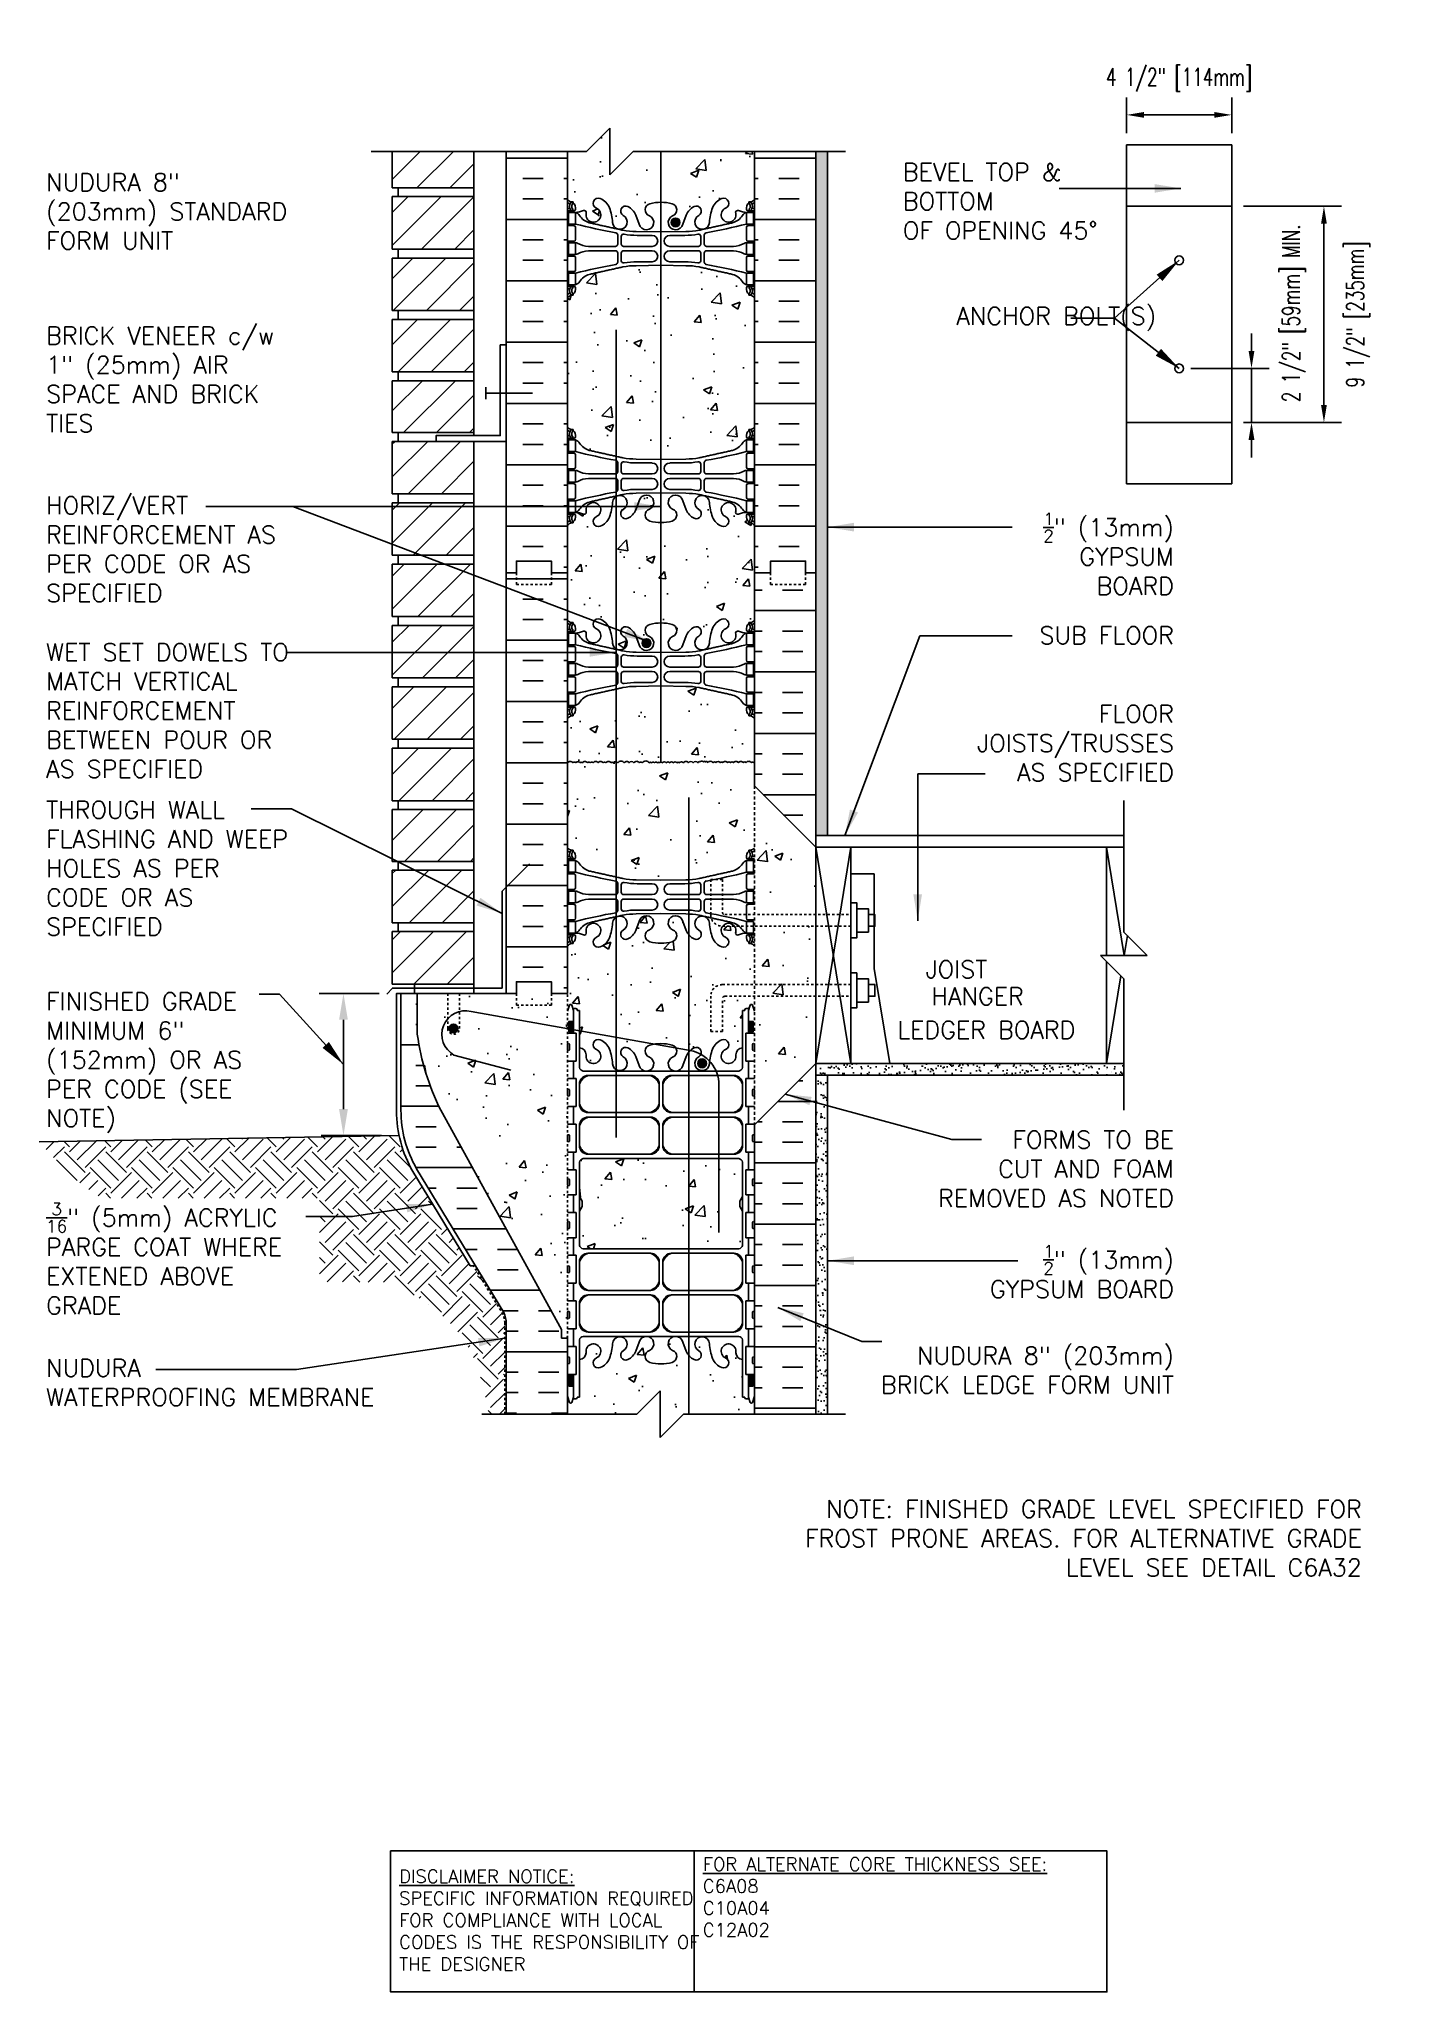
# Model space of a CAD drawing. Header units: inches. Extents: x 34 to 92.2, y -25.1 to 58.5.
import ezdxf
from ezdxf.enums import TextEntityAlignment as Align

# ---------------------------------------------------------------- set-up
doc = ezdxf.new("R2010")
doc.units = ezdxf.units.IN
doc.header["$LTSCALE"] = 0.5
doc.header["$MEASUREMENT"] = 0
for name, pattern in [('DASHED2', [0.375, 0.25, -0.125]), ('DASHEDX2', [1.5, 1, -0.5]), ('HIDDEN2', [0.1875, 0.125, -0.0625])]:
    doc.linetypes.add(name, pattern=pattern)
for name, color, linetype in [('HATCH', 12, 'Continuous'), ('Hidden2', 12, 'HIDDEN2'), ('LINE15', 9, 'Continuous'), ('LINE18', 9, 'Continuous'), ('line25', 2, 'Continuous'), ('LINE3', 3, 'Continuous'), ('LINE50', 5, 'Continuous'), ('LINE9', 9, 'Continuous'), ('TEXT', 4, 'Continuous'), ('Web_Edge', 9, 'Continuous')]:
    doc.layers.add(name, color=color, linetype=linetype)
doc.styles.add('DIM', font='romans.shx', dxfattribs={"width": 0.7})
doc.styles.add('ROMANS', font='romans.shx', dxfattribs={"height": 1.125})
doc.styles.get("Standard").update_dxf_attribs({"font": 'romans.shx', "height": 1.125})
doc.dimstyles.new('ext_12', dxfattribs={"dimscale": 12, "dimtxt": 0.09375, "dimasz": 0.09375, "dimexe": 0.09375, "dimexo": 0.0625, "dimgap": 0.0625, "dimtad": 1, "dimdec": 1, "dimzin": 3, "dimdsep": 46, "dimlunit": 4, "dimtxsty": 'DIM', "dimcen": 0.09, "dimdle": 0.09375, "dimclrt": 4, "dimadec": 0, "dimazin": 0, "dimtfac": 1, "dimtdec": 1, "dimtmove": 2, "dimatfit": 3, "dimfxl": 1, "dimfrac": 2, "dimtolj": 1, "dimtzin": 0, "dimarcsym": 0})
doc.dimstyles.new('ext_8', dxfattribs={"dimscale": 8, "dimtxt": 0.09375, "dimasz": 0.09375, "dimexe": 0.09375, "dimexo": 0.0625, "dimgap": 0.0625, "dimtad": 1, "dimdec": 1, "dimzin": 3, "dimdsep": 46, "dimlunit": 4, "dimtxsty": 'DIM', "dimcen": 0.09, "dimdle": 0.09375, "dimclrt": 4, "dimadec": 0, "dimazin": 0, "dimtfac": 1, "dimtdec": 1, "dimtmove": 2, "dimatfit": 3, "dimfxl": 1, "dimfrac": 2, "dimtolj": 1, "dimtzin": 0, "dimarcsym": 0})
pattern_1 = [(0, (44.7951, -13.2255), (0, 2.625), []), (0, (44.7951, -12.3505), (0, 2.625), [0.875, -0.875]), (0, (44.7951, -11.4755), (0, 2.625), [0.875, -0.875])]
pattern_2 = [(37.5, (2, 0), (-0.0157483, 0.481706), [0, -0.38, 0, -0.425, 0, -0.40625]), (7.5, (2, 0), (0.442444, 0.7055365), [0, -0.205, 0, -0.3425, 0, -0.13125]), (327.5, (1.6925, 0), (0.7785355, 0.0014148), [0, -0.125, 0, -0.45, 0, -0.5875]), (317.5, (1.6925, 0), (0.7515317, 0.219419), [0, -0.0625, 0, -0.295, 0, -0.3375])]

msp = doc.modelspace()

# ---------------------------------------------------------------- texts
at = {"layer": 'TEXT', "style": 'ROMANS'}
for s, p in [(' JOIST ', (71.406, 18.677)), ('HANGER', (72.168, 17.526)), (' LEDGER BOARD', (70.193, 16.086)), (' LEDGER BOARD', (70.193, 16.086))]:
    msp.add_text(s, height=0.75, dxfattribs=at).set_placement(p, align=Align.MIDDLE_LEFT)
at = {"layer": 'TEXT', "char_height": 0.75, "style": 'ROMANS'}
for s, insert, width, attachment_point in [('NUDURA 8" (203mm) STANDARD FORM UNIT', (34.293, 51.107), 11.43486, 4), ('BEVEL TOP & BOTTOM \\POF OPENING 45%%D', (70.944, 51.544), 8.65251, 4), ('ANCHOR BOLT(S)', (73.232, 46.506), 8.21011, 4), ('BRICK VENEER c/w 1" (25mm) AIR SPACE AND BRICK TIES', (34.293, 43.92), 11.43486, 4), ('HORIZ/VERT REINFORCEMENT AS PER CODE OR AS SPECIFIED', (34.293, 36.653), 11.43486, 4), ('\\A1;{\\H0.7x;\\S1/2;}" (13mm) GYPSUM BOARD', (82.543, 36.463), 7.30932, 6), ('WET SET DOWELS TO MATCH VERTICAL\\PREINFORCEMENT BETWEEN POUR OR AS SPECIFIED', (34.293, 29.75), 11.43486, 4), ('\\A1;{\\H1x;SUB FLOOR}', (82.543, 32.971), 11.43486, 6), ('\\A1;FLOOR JOISTS/TRUSSES \\PAS SPECIFIED', (82.543, 28.358), 11.43486, 6), ('THROUGH WALL FLASHING AND WEEP HOLES AS PER CODE OR AS SPECIFIED', (34.293, 23.004), 11.43486, 4), ('FINISHED GRADE MINIMUM 6" (152mm) OR AS PER CODE (SEE NOTE)', (34.293, 14.683), 10.75183, 4), ('FORMS TO BE \\PCUT AND FOAM REMOVED AS NOTED', (82.543, 10.14), 11.43486, 6), ('\\A1;{\\H0.7x;\\S3/16;}" (5mm) ACRYLIC PARGE COAT WHERE EXTENED ABOVE GRADE', (34.293, 6.302), 11.43486, 4), ('\\A1;{\\H0.7x;\\S1/2;}" (13mm) GYPSUM BOARD', (82.543, 5.749), 9.46328, 6), ('NUDURA 8" (203mm) BRICK LEDGE FORM UNIT', (82.543, 1.522), 14.1509, 6), ('NUDURA \\PWATERPROOFING MEMBRANE ', (34.293, 0.996), 16.25496, 4), ('\\A1;NOTE: FINISHED GRADE LEVEL SPECIFIED FOR FROST PRONE AREAS. FOR ALTERNATIVE GRADE LEVEL SEE DETAIL C6A32', (90.58, -5.665), 27.2137, 6)]:
    msp.add_mtext(s, dxfattribs=dict(at, insert=insert, width=width, attachment_point=attachment_point))
at = {"layer": 'TEXT', "char_height": 0.5625, "attachment_point": 4}
for s, insert, width in [('{\\LDISCLAIMER NOTICE:}\\PSPECIFIC INFORMATION REQUIRED FOR COMPLIANCE WITH LOCAL CODES IS THE RESPONSIBILITY OF THE DESIGNER', (49.395, -22.006), 14.00235), ('{\\LFOR ALTERNATE CORE THICKNESS SEE:\\P}C6A08\\PC10A04\\PC12A02', (62.387, -21.016), 23.33295)]:
    msp.add_mtext(s, dxfattribs=dict(at, insert=insert, width=width))

# ---------------------------------------------------------------- blocks, each defined once
blk = doc.blocks.new('*D1')
at = {"layer": 'Defpoints', "color": 0, "transparency": 16777216}
for p in [(82.764, 44.392), (85.859, 44.392), (85.014, 42.079)]:
    blk.add_point(p, dxfattribs=at)
at = {"layer": 'TEXT', "color": 0, "lineweight": -2, "transparency": 16777216}
for p, q in [((85.859, 45.142), (85.859, 45.892)), ((83.264, 44.392), (86.609, 44.392)), ((85.859, 42.079), (85.859, 44.392)), ((85.514, 42.079), (86.609, 42.079)), ((85.859, 41.329), (85.859, 40.579))]:
    blk.add_line(p, q, dxfattribs=at)
at = {"layer": 'TEXT', "color": 0, "transparency": 16777216}
for points in [[(85.734, 45.142), (85.984, 45.142), (85.859, 44.392)], [(85.734, 41.329), (85.984, 41.329), (85.859, 42.079)]]:
    blk.add_solid(points, dxfattribs=at)
at = {"layer": 'TEXT', "color": 4, "transparency": 16777216, "insert": (87.674, 46.749), "char_height": 0.75, "attachment_point": 5, "rotation": 90, "style": 'DIM'}
blk.add_mtext('\\A1;2 1/2" [59mm] MIN.', dxfattribs=at)
blk = doc.blocks.new('*D2')
at = {"layer": 'Defpoints', "color": 0, "transparency": 16777216}
for p in [(85.014, 51.329), (85.014, 42.079), (88.958, 42.079)]:
    blk.add_point(p, dxfattribs=at)
at = {"layer": 'TEXT', "color": 0, "lineweight": -2, "transparency": 16777216}
for p, q in [((85.514, 51.329), (89.708, 51.329)), ((88.958, 50.579), (88.958, 42.829)), ((85.514, 42.079), (89.708, 42.079))]:
    blk.add_line(p, q, dxfattribs=at)
at = {"layer": 'TEXT', "color": 0, "transparency": 16777216}
for points in [[(88.833, 50.579), (89.083, 50.579), (88.958, 51.329)], [(88.833, 42.829), (89.083, 42.829), (88.958, 42.079)]]:
    blk.add_solid(points, dxfattribs=at)
at = {"layer": 'TEXT', "color": 4, "transparency": 16777216, "insert": (90.421, 46.704), "char_height": 0.75, "attachment_point": 5, "rotation": 90, "style": 'DIM'}
blk.add_mtext('\\A1;9 1/2" [235mm]', dxfattribs=at)
blk = doc.blocks.new('*D3')
at = {"layer": 'Defpoints', "color": 0, "transparency": 16777216}
for p in [(80.514, 55.239), (80.514, 53.954), (85.014, 53.954)]:
    blk.add_point(p, dxfattribs=at)
at = {"layer": 'TEXT', "color": 0, "lineweight": -2, "transparency": 16777216}
for p, q in [((80.514, 54.454), (80.514, 55.989)), ((85.014, 54.454), (85.014, 55.989)), ((84.264, 55.239), (81.264, 55.239))]:
    blk.add_line(p, q, dxfattribs=at)
at = {"layer": 'TEXT', "color": 0, "transparency": 16777216}
for points in [[(81.264, 55.364), (81.264, 55.114), (80.514, 55.239)], [(84.264, 55.364), (84.264, 55.114), (85.014, 55.239)]]:
    blk.add_solid(points, dxfattribs=at)
at = {"layer": 'TEXT', "color": 4, "transparency": 16777216, "insert": (82.764, 56.739), "char_height": 0.75, "attachment_point": 5, "style": 'DIM'}
blk.add_mtext('\\A1;4 1/2" [114mm]', dxfattribs=at)
blk = doc.blocks.new('A$C3BE81C1F')
at = {"layer": 'LINE3'}
for p, q in [((6.106, 0.764), (-3.267, 2.437)), ((-4.004, 0.572), (-1.571, -0.08)), ((7.335, -7.021), (7.335, -0.712))]:
    blk.add_line(p, q, dxfattribs=at)
for centre, radius, start, end in [((-3.509, 1.454), 1.012, 76.18405, 240.69065), ((5.835, -0.712), 1.5, 360, 79.57853)]:
    blk.add_arc(centre, radius, start, end, dxfattribs=at)

# ---------------------------------------------------------------- dimensions: what is measured, and where the dimension line sits
at = {"layer": 'TEXT'}
dim = msp.add_linear_dim(base=(80.514, 55.239), p1=(85.014, 53.954), p2=(80.514, 53.954), dimstyle='ext_8', dxfattribs=at)
dim.commit()
dim.dimension.update_dxf_attribs({"geometry": '*D3', "text_midpoint": (82.764, 56.739), "dimtype": 160})
dim = msp.add_linear_dim(base=(88.958239242, 42.079009972), p1=(85.014479447, 51.329009972), p2=(85.014479447, 42.079009972), angle=90, dimstyle='ext_8', dxfattribs=at)
dim.commit()
dim.dimension.update_dxf_attribs({"geometry": '*D2', "text_midpoint": (90.421400038, 46.704009972), "dimtype": 160})
dim = msp.add_linear_dim(base=(85.859, 44.392), p1=(85.014, 42.079), p2=(82.764, 44.392), angle=90, text='<> MIN.', dimstyle='ext_8', dxfattribs=at)
dim.commit()
dim.dimension.update_dxf_attribs({"geometry": '*D1', "text_midpoint": (87.674, 46.749), "dimtype": 160})

# ---------------------------------------------------------------- hatches: boundary and pattern name
at = {"layer": 'HATCH'}
h = msp.add_hatch(dxfattribs=at)
h.set_pattern_fill('AR-CONC', color=256, scale=0.5)
h.paths.add_polyline_path([(60.585, 53.674), (59.409, 53.674), (58.409, 52.674), (58.409, 53.674), (58.409, 54.674), (57.409, 53.674), (56.597, 53.674), (56.597, 51.615, 0.088416), (56.743, 51.518), (56.833, 51.518), (56.833, 51.476, -0.249069), (56.943, 51.269), (56.943, 51.201, -0.414214), (56.88, 51.139), (56.833, 51.139), (56.833, 51.069), (56.938, 51.069, 0.085348), (57.267, 51.144, -0.669601), (57.399, 51.024, 2.087231), (57.833, 51.249, -1), (57.997, 51.657, -0.21345), (58.389, 51.268, -0.068226), (58.525, 50.64, 1.753171), (58.976, 50.937, -0.940793), (59.179, 51.32, -0.173075), (59.525, 50.953), (59.668, 50.567, 1.612474), (60.099, 50.926, -0.734872), (60.122, 51.437, -0.066822), (60.585, 51.499)])
h.paths.add_polyline_path([(64.597, 53.674), (60.585, 53.674), (60.585, 51.499, -0.070129), (61.071, 51.437, -0.734872), (61.094, 50.926, 1.612474), (61.525, 50.567), (61.668, 50.953, -0.173075), (62.014, 51.32, -0.940793), (62.217, 50.937, 1.753171), (62.668, 50.64, -0.068226), (62.804, 51.268, -0.21345), (63.196, 51.657, -1), (63.36, 51.249, 2.087231), (63.794, 51.024, -0.669601), (63.926, 51.144, 0.085348), (64.256, 51.069), (64.361, 51.069), (64.361, 51.139), (64.313, 51.139, -0.414214), (64.251, 51.201), (64.251, 51.269, -0.249069), (64.361, 51.476), (64.361, 51.518), (64.451, 51.518, 0.088416), (64.597, 51.615)])
h.paths.add_polyline_path([(61.408, 50.639, -1), (61.033, 50.639, -1)], flags=16)
h.paths.add_polyline_path([(58.674, 38.91, 0.247703), (58.525, 38.658, -0.068226), (58.389, 38.03, -0.21345), (57.997, 37.641, -1), (57.833, 38.05, 2.087231), (57.399, 38.275, -0.669601), (57.267, 38.154, 0.085348), (56.938, 38.23), (56.833, 38.23), (56.833, 38.16), (56.88, 38.16, -0.414214), (56.943, 38.097), (56.943, 38.03, -0.249069), (56.833, 37.823), (56.833, 37.781), (56.743, 37.781, 0.088416), (56.597, 37.684), (56.597, 35.649), (56.597, 33.615, 0.088416), (56.743, 33.518), (56.833, 33.518), (56.833, 33.476, -0.249069), (56.943, 33.269), (56.943, 33.201, -0.414214), (56.88, 33.139), (56.833, 33.139), (56.833, 33.069), (56.938, 33.069, 0.085348), (57.267, 33.144, -0.669601), (57.399, 33.024, 2.087231), (57.833, 33.249, -1), (57.997, 33.657, -0.21345), (58.389, 33.268, -0.068226), (58.525, 32.64, 0.247703), (58.674, 32.388)])
h.paths.add_polyline_path([(60.585, 37.799, -0.066822), (60.122, 37.861, -0.734872), (60.099, 38.372, 1.612474), (59.668, 38.732), (59.525, 38.345, -0.173075), (59.179, 37.978, -0.940793), (58.976, 38.362, 1.049645), (58.674, 38.91), (58.674, 32.388, 1.049645), (58.976, 32.937, -0.940793), (59.179, 33.32, -0.173075), (59.525, 32.953), (59.668, 32.567, 1.612474), (60.099, 32.926, -0.734872), (60.122, 33.437, -0.066822), (60.585, 33.499)])
h.paths.add_polyline_path([(60.16, 32.639, -1), (59.785, 32.639, -1)], flags=16)
h.paths.add_polyline_path([(64.597, 37.684, 0.088416), (64.451, 37.781), (64.361, 37.781), (64.361, 37.823, -0.249069), (64.251, 38.03), (64.251, 38.097, -0.414214), (64.313, 38.16), (64.361, 38.16), (64.361, 38.23), (64.256, 38.23, 0.085348), (63.926, 38.154, -0.669601), (63.794, 38.275, 2.087231), (63.36, 38.05, -1), (63.196, 37.641, -0.21345), (62.804, 38.03, -0.068226), (62.668, 38.658, 1.753171), (62.217, 38.362, -0.940793), (62.014, 37.978, -0.173075), (61.668, 38.345), (61.525, 38.732, 1.612474), (61.094, 38.372, -0.734872), (61.071, 37.861, -0.070129), (60.585, 37.799), (60.585, 33.499, -0.070129), (61.071, 33.437, -0.734872), (61.094, 32.926, 1.612474), (61.525, 32.567), (61.668, 32.953, -0.173075), (62.014, 33.32, -0.940793), (62.217, 32.937, 1.753171), (62.668, 32.64, -0.068226), (62.804, 33.268, -0.21345), (63.196, 33.657, -1), (63.36, 33.249, 2.087231), (63.794, 33.024, -0.669601), (63.926, 33.144, 0.085348), (64.256, 33.069), (64.361, 33.069), (64.361, 33.139), (64.313, 33.139, -0.414214), (64.251, 33.201), (64.251, 33.269, -0.249069), (64.361, 33.476), (64.361, 33.518), (64.451, 33.518, 0.088416), (64.597, 33.615), (64.597, 35.649)])
edge = h.paths.add_edge_path()
edge.add_arc((64.251, 29.062), 0.5, 46.21089, 66.42182)
edge.add_line((64.451, 29.52), (64.361, 29.52))
edge.add_line((64.361, 29.52), (64.361, 29.562))
edge.add_arc((64.501, 29.769), 0.25, 180, 235.9442, ccw=False)
edge.add_line((64.251, 29.769), (64.251, 29.836))
edge.add_arc((64.313, 29.836), 0.0625, 90, 180, ccw=False)
edge.add_line((64.313, 29.899), (64.361, 29.899))
edge.add_line((64.361, 29.899), (64.361, 29.969))
edge.add_line((64.361, 29.969), (64.256, 29.969))
edge.add_arc((64.378, 30.311), 0.364, 214.97751, 250.33874, ccw=False)
edge.add_arc((63.455, 29.7), 0.743, 32.79192, 73.81071)
edge.add_spline(control_points=[(63.662, 30.414), (62.225, 30.735)], knot_values=[0, 0, 1, 1], degree=1, periodic=0)
edge.add_arc((61.668, 27.803), 2.984, 79.25462, 90.09947)
edge.add_line((61.663, 30.787), (60.597, 30.803))
edge.add_line((60.597, 30.803), (60.585, 30.802))
edge.add_line((60.585, 30.802), (60.585, 27.545))
edge.add_arc((60.586, 27.474), 0.0705, 35, 90.67352, ccw=False)
edge.add_arc((60.733, 27.452), 0.109, 35, 145, ccw=False)
edge.add_arc((60.895, 27.463), 0.0897, 35, 145, ccw=False)
edge.add_arc((61.045, 27.461), 0.0929, 35, 145, ccw=False)
edge.add_arc((61.2, 27.46), 0.0961, 35, 145, ccw=False)
edge.add_arc((61.328, 27.48), 0.0608, 35, 145, ccw=False)
edge.add_arc((61.467, 27.452), 0.109, 35, 145, ccw=False)
edge.add_arc((61.667, 27.438), 0.134, 35, 145, ccw=False)
edge.add_arc((61.874, 27.447), 0.118, 35, 145, ccw=False)
edge.add_arc((62.073, 27.443), 0.125, 35, 145, ccw=False)
edge.add_arc((62.24, 27.501), 0.0661, 57.90038, 167.90038, ccw=False)
edge.add_arc((62.341, 27.511), 0.0801, 35, 145, ccw=False)
edge.add_arc((62.451, 27.526), 0.0544, 35, 145, ccw=False)
edge.add_arc((62.54, 27.522), 0.0568, 0.0672, 141.80062, ccw=False)
edge.add_arc((62.712, 27.441), 0.141, 35, 145.00002, ccw=False)
edge.add_arc((62.888, 27.48), 0.0737, 35, 145, ccw=False)
edge.add_arc((63.04, 27.457), 0.112, 35, 145, ccw=False)
edge.add_arc((63.185, 27.485), 0.064, 35, 145, ccw=False)
edge.add_arc((63.342, 27.448), 0.128, 35, 145, ccw=False)
edge.add_arc((63.51, 27.478), 0.0769, 35, 145, ccw=False)
edge.add_arc((63.636, 27.478), 0.0769, 35, 145, ccw=False)
edge.add_arc((63.804, 27.448), 0.128, 35, 145, ccw=False)
edge.add_arc((64.013, 27.448), 0.128, 35, 145, ccw=False)
edge.add_arc((64.179, 27.48), 0.0737, 35, 145, ccw=False)
edge.add_arc((64.352, 27.443), 0.138, 35, 145, ccw=False)
edge.add_arc((64.512, 27.489), 0.0576, 35, 145, ccw=False)
edge.add_arc((64.654, 27.456), 0.115, 119.64685, 145, ccw=False)
edge.add_line((64.597, 27.556), (64.597, 29.423))
edge = h.paths.add_edge_path()
edge.add_line((60.585, 30.802), (59.53, 30.787))
edge.add_arc((59.525, 27.803), 2.984, 89.90053, 100.74538)
edge.add_spline(control_points=[(58.968, 30.735), (58.674, 30.669)], knot_values=[0.794892, 0.794892, 1, 1], degree=1, periodic=0)
edge.add_line((58.674, 30.669), (58.674, 27.562))
edge.add_arc((58.653, 27.449), 0.115, 35, 79.78821, ccw=False)
edge.add_arc((58.887, 27.417), 0.17, 35, 145, ccw=False)
edge.add_arc((59.131, 27.441), 0.128, 35, 145, ccw=False)
edge.add_arc((59.335, 27.445), 0.122, 35, 145, ccw=False)
edge.add_arc((59.558, 27.428), 0.151, 35, 145, ccw=False)
edge.add_arc((59.737, 27.476), 0.0672, 35, 145, ccw=False)
edge.add_arc((59.945, 27.408), 0.187, 35, 145, ccw=False)
edge.add_arc((60.15, 27.478), 0.064, 35, 145, ccw=False)
edge.add_arc((60.261, 27.474), 0.0705, 35, 145, ccw=False)
edge.add_arc((60.379, 27.472), 0.0737, 35, 145, ccw=False)
edge.add_arc((60.484, 27.484), 0.0544, 35, 145, ccw=False)
edge.add_arc((60.586, 27.474), 0.0705, 90.67352, 145, ccw=False)
edge.add_line((60.585, 27.545), (60.585, 30.802))
edge = h.paths.add_edge_path()
edge.add_spline(control_points=[(58.674, 30.669), (57.531, 30.414)], knot_values=[0, 0, 0.794892, 0.794892], degree=1, periodic=0)
edge.add_arc((57.738, 29.7), 0.743, 106.18929, 147.20808)
edge.add_arc((56.815, 30.311), 0.364, 289.66126, 325.02249, ccw=False)
edge.add_line((56.938, 29.969), (56.833, 29.969))
edge.add_line((56.833, 29.969), (56.833, 29.899))
edge.add_line((56.833, 29.899), (56.88, 29.899))
edge.add_arc((56.88, 29.836), 0.0625, 0, 90, ccw=False)
edge.add_line((56.943, 29.836), (56.943, 29.769))
edge.add_arc((56.693, 29.769), 0.25, 304.0558, 360, ccw=False)
edge.add_line((56.833, 29.562), (56.833, 29.52))
edge.add_line((56.833, 29.52), (56.743, 29.52))
edge.add_arc((56.943, 29.062), 0.5, 113.57818, 133.78911)
edge.add_line((56.597, 29.423), (56.597, 27.515))
edge.add_arc((56.712, 27.434), 0.141, 35, 145.00002, ccw=False)
edge.add_arc((56.888, 27.472), 0.0737, 35, 145, ccw=False)
edge.add_arc((57.04, 27.45), 0.112, 35, 145, ccw=False)
edge.add_arc((57.184, 27.478), 0.064, 35, 145, ccw=False)
edge.add_arc((57.342, 27.441), 0.128, 35, 145, ccw=False)
edge.add_arc((57.509, 27.471), 0.0769, 35, 145, ccw=False)
edge.add_arc((57.635, 27.471), 0.0769, 35, 145, ccw=False)
edge.add_arc((57.803, 27.441), 0.128, 35, 145, ccw=False)
edge.add_arc((58.013, 27.441), 0.128, 35, 145, ccw=False)
edge.add_arc((58.178, 27.472), 0.0737, 35, 145, ccw=False)
edge.add_arc((58.351, 27.436), 0.138, 35, 145, ccw=False)
edge.add_arc((58.511, 27.482), 0.0576, 35, 145, ccw=False)
edge.add_arc((58.653, 27.449), 0.115, 79.78821, 145, ccw=False)
edge.add_line((58.674, 27.562), (58.674, 30.669))
edge = h.paths.add_edge_path()
edge.add_arc((58.653, 27.449), 0.115, 79.78821, 145)
edge.add_arc((58.511, 27.482), 0.0576, 35, 145)
edge.add_arc((58.351, 27.436), 0.138, 35, 145)
edge.add_arc((58.178, 27.472), 0.0737, 35, 145)
edge.add_arc((58.013, 27.441), 0.128, 35, 145)
edge.add_arc((57.803, 27.441), 0.128, 35, 145)
edge.add_arc((57.635, 27.471), 0.0769, 35, 145)
edge.add_arc((57.509, 27.471), 0.0769, 35, 145)
edge.add_arc((57.342, 27.441), 0.128, 35, 145)
edge.add_arc((57.184, 27.478), 0.064, 35, 145)
edge.add_arc((57.04, 27.45), 0.112, 35, 145)
edge.add_arc((56.888, 27.472), 0.0737, 35, 145)
edge.add_arc((56.712, 27.434), 0.141, 35, 145.00002)
edge.add_line((56.597, 27.515), (56.597, 23.876))
edge.add_arc((56.943, 24.237), 0.5, 226.21089, 246.42182)
edge.add_line((56.743, 23.779), (56.833, 23.779))
edge.add_line((56.833, 23.779), (56.833, 23.737))
edge.add_arc((56.693, 23.53), 0.25, 0, 55.9442, ccw=False)
edge.add_line((56.943, 23.53), (56.943, 23.462))
edge.add_arc((56.88, 23.462), 0.0625, -90, 0, ccw=False)
edge.add_line((56.88, 23.4), (56.833, 23.4))
edge.add_line((56.833, 23.4), (56.833, 23.33))
edge.add_line((56.833, 23.33), (56.938, 23.33))
edge.add_arc((56.815, 22.987), 0.364, 32.04242, 70.33874, ccw=False)
edge.add_arc((57.738, 23.598), 0.743, 214.22802, 253.81071)
edge.add_spline(control_points=[(57.531, 22.884), (58.674, 22.63)], knot_values=[0, 0, 0.794892, 0.794892], degree=1, periodic=0)
edge.add_line((58.674, 22.63), (58.674, 27.562))
edge = h.paths.add_edge_path()
edge.add_line((64.597, 26.524), (64.597, 27.556))
edge.add_arc((64.654, 27.456), 0.115, 119.64685, 145)
edge.add_arc((64.512, 27.489), 0.0576, 35, 145)
edge.add_arc((64.352, 27.443), 0.138, 35, 145)
edge.add_arc((64.179, 27.48), 0.0737, 35, 145)
edge.add_arc((64.013, 27.448), 0.128, 35, 145)
edge.add_arc((63.804, 27.448), 0.128, 35, 145)
edge.add_arc((63.636, 27.478), 0.0769, 35, 145)
edge.add_arc((63.51, 27.478), 0.0769, 35, 145)
edge.add_arc((63.342, 27.448), 0.128, 35, 145)
edge.add_arc((63.185, 27.485), 0.064, 35, 145)
edge.add_arc((63.04, 27.457), 0.112, 35, 145)
edge.add_arc((62.888, 27.48), 0.0737, 35, 145)
edge.add_arc((62.712, 27.441), 0.141, 35, 145.00002)
edge.add_arc((62.54, 27.522), 0.0568, 0.0672, 141.80062)
edge.add_arc((62.451, 27.526), 0.0544, 35, 145)
edge.add_arc((62.341, 27.511), 0.0801, 35, 145)
edge.add_arc((62.24, 27.501), 0.0661, 57.90038, 167.90038)
edge.add_arc((62.073, 27.443), 0.125, 35, 145)
edge.add_arc((61.874, 27.447), 0.118, 35, 145)
edge.add_arc((61.667, 27.438), 0.134, 35, 145)
edge.add_arc((61.467, 27.452), 0.109, 35, 145)
edge.add_arc((61.328, 27.48), 0.0608, 35, 145)
edge.add_arc((61.2, 27.46), 0.0961, 35, 145)
edge.add_arc((61.045, 27.461), 0.0929, 35, 145)
edge.add_arc((60.895, 27.463), 0.0897, 35, 145)
edge.add_arc((60.733, 27.452), 0.109, 35, 145)
edge.add_arc((60.586, 27.474), 0.0705, 35, 90.67352)
edge.add_arc((60.586, 27.474), 0.0705, 90.67352, 145)
edge.add_arc((60.484, 27.484), 0.0544, 35, 145)
edge.add_arc((60.379, 27.472), 0.0737, 35, 145)
edge.add_arc((60.261, 27.474), 0.0705, 35, 145)
edge.add_arc((60.15, 27.478), 0.064, 35, 145)
edge.add_arc((59.945, 27.408), 0.187, 35, 145)
edge.add_arc((59.737, 27.476), 0.0672, 35, 145)
edge.add_arc((59.558, 27.428), 0.151, 35, 145)
edge.add_arc((59.335, 27.445), 0.122, 35, 145)
edge.add_arc((59.131, 27.441), 0.128, 35, 145)
edge.add_arc((58.887, 27.417), 0.17, 35, 145)
edge.add_arc((58.653, 27.449), 0.115, 35, 79.78821)
edge.add_line((58.674, 27.562), (58.674, 22.63))
edge.add_spline(control_points=[(58.674, 22.63), (58.968, 22.564)], knot_values=[0.794892, 0.794892, 1, 1], degree=1, periodic=0)
edge.add_arc((59.525, 25.496), 2.984, 259.25462, 270.09947)
edge.add_line((59.53, 22.512), (60.597, 22.496))
edge.add_line((60.597, 22.496), (61.663, 22.512))
edge.add_arc((61.668, 25.496), 2.984, 269.90053, 280.74538)
edge.add_spline(control_points=[(62.225, 22.564), (63.662, 22.884)], knot_values=[0, 0, 1, 1], degree=1, periodic=0)
edge.add_arc((63.455, 23.598), 0.743, 286.18929, 325.77198)
edge.add_arc((64.378, 22.987), 0.364, 109.66126, 147.95758, ccw=False)
edge.add_line((64.256, 23.33), (64.361, 23.33))
edge.add_line((64.361, 23.33), (64.361, 23.4))
edge.add_line((64.361, 23.4), (64.313, 23.4))
edge.add_arc((64.313, 23.462), 0.0625, 180, 270, ccw=False)
edge.add_line((64.251, 23.462), (64.251, 23.53))
edge.add_arc((64.501, 23.53), 0.25, 124.0558, 180, ccw=False)
edge.add_line((64.361, 23.737), (64.361, 23.779))
edge.add_line((64.361, 23.779), (64.451, 23.779))
edge.add_arc((64.251, 24.237), 0.5, 293.57818, 313.78911)
edge.add_line((64.597, 23.876), (64.597, 26.524))
h.paths.add_polyline_path([(58.674, 20.91, 0.247703), (58.525, 20.658, -0.068226), (58.389, 20.03, -0.21345), (57.997, 19.641, -1), (57.833, 20.05, 2.087231), (57.399, 20.275, -0.669601), (57.267, 20.154, 0.085348), (56.938, 20.23), (56.833, 20.23), (56.833, 20.16), (56.88, 20.16, -0.414214), (56.943, 20.097), (56.943, 20.03, -0.249069), (56.833, 19.823), (56.833, 19.781), (56.743, 19.781, 0.088416), (56.597, 19.684), (56.597, 17.649), (56.597, 16.89), (56.682, 17.151, -0.6), (56.782, 17.151), (56.83, 17.001), (56.957, 17.001, -0.414214), (57.007, 16.951), (57.007, 16.921), (57.107, 16.921), (57.107, 16.048), (58.674, 15.768)])
h.paths.add_polyline_path([(57.997, 15.657, -0.21345), (58.389, 15.268, -0.068226), (58.525, 14.64, 0.247698), (58.674, 14.388), (58.674, 15.768), (57.107, 16.048), (57.107, 15.319, -0.380397), (57.399, 15.024, 2.087231), (57.833, 15.249, -1)])
h.paths.add_polyline_path([(61.784, 20.16, -0.073412), (61.668, 20.345), (61.525, 20.732, 1.612474), (61.094, 20.372, -0.734872), (61.071, 19.861, -0.068475), (60.597, 19.799, -0.068475), (60.122, 19.861, -0.734872), (60.099, 20.372, 1.612474), (59.668, 20.732), (59.525, 20.345, -0.173075), (59.179, 19.978, -0.940793), (58.976, 20.362, 1.049645), (58.674, 20.91), (58.674, 15.768), (60.305, 15.477, -0.041749), (60.597, 15.499, -0.068475), (61.071, 15.437, -0.201351), (61.235, 15.311), (61.784, 15.213)])
h.paths.add_polyline_path([(60.122, 15.437, -0.02665), (60.305, 15.477), (58.674, 15.768), (58.674, 14.388, 1.049653), (58.976, 14.937, -0.940793), (59.179, 15.32, -0.173075), (59.525, 14.953), (59.668, 14.567, 1.612474), (60.099, 14.926, -0.734872)])
h.paths.add_polyline_path([(61.784, 15.139), (61.784, 15.213), (61.235, 15.311, -0.464754), (61.094, 14.926, 1.612474), (61.525, 14.567), (61.668, 14.953, -0.073409)])
h.paths.add_polyline_path([(62.722, 17.524, -0.414214), (63.222, 18.024), (64.597, 18.024), (64.597, 19.684, 0.088416), (64.451, 19.781), (64.361, 19.781), (64.361, 19.823, -0.249069), (64.251, 20.03), (64.251, 20.097, -0.414214), (64.313, 20.16), (64.361, 20.16), (64.361, 20.23), (64.256, 20.23, 0.085348), (63.926, 20.154, -0.669601), (63.794, 20.275, 0.213335), (63.737, 20.524), (63.235, 20.524, 0.482079), (63.36, 20.05, -1), (63.196, 19.641, -0.21345), (62.804, 20.03, -0.068226), (62.668, 20.658, 1.753171), (62.217, 20.362, -0.940793), (62.014, 19.978, -0.098413), (61.784, 20.16), (61.784, 15.213), (61.845, 15.202, -0.069113), (62.014, 15.32, -0.682644), (62.304, 15.038, -0.079803), (62.679, 14.744, -0.057125), (62.804, 15.268, -0.21345), (63.196, 15.657, -1), (63.36, 15.249, 2.087231), (63.794, 15.024, -0.380392), (64.087, 15.319), (64.087, 16.921), (64.187, 16.921), (64.187, 16.951, -0.414214), (64.237, 17.001), (64.363, 17.001), (64.412, 17.151, -0.6), (64.512, 17.151), (64.597, 16.89), (64.597, 17.524), (63.322, 17.524, 0.414214), (63.222, 17.424), (63.222, 16.024), (62.722, 16.024)])
h.paths.add_polyline_path([(62.668, 14.64, -0.011058), (62.679, 14.744, 0.079803), (62.304, 15.038, -0.157195), (62.217, 14.937, 1.753171)])
h.paths.add_polyline_path([(62.168, 14.655, -1), (62.543, 14.655, -1)], flags=16)
h.paths.add_polyline_path([(61.784, 10.579), (57.268, 10.579, 0.268156), (57.107, 10.43), (57.107, 8.962), (57.227, 8.762), (57.227, 8.649), (57.227, 8.537), (57.107, 8.337), (57.107, 6.868, 0.268156), (57.268, 6.72), (61.784, 6.72)])
h.paths.add_polyline_path([(61.784, 10.579), (61.784, 6.72), (63.925, 6.72, 0.268138), (64.087, 6.868), (64.087, 8.337), (63.967, 8.537), (63.967, 8.649), (63.967, 8.762), (64.087, 8.962), (64.087, 10.43, 0.268138), (63.925, 10.579)])
h.paths.add_polyline_path([(61.784, 2.16, -0.073409), (61.668, 2.345), (61.525, 2.732, 1.612474), (61.094, 2.372, -0.734872), (61.071, 1.861, -0.068475), (60.597, 1.799, -0.068475), (60.122, 1.861, -0.734872), (60.099, 2.372, 1.612474), (59.668, 2.732), (59.525, 2.345, -0.173075), (59.179, 1.978, -0.940793), (58.976, 2.362, 1.702394), (58.526, 2.674, -0.069923), (58.389, 2.03, -0.21345), (57.997, 1.641, -1), (57.833, 2.05, 2.087231), (57.399, 2.275, -0.380397), (57.107, 1.979), (57.107, 0.378), (57.007, 0.378), (57.007, 0.348, -0.414214), (56.957, 0.298), (56.83, 0.298), (56.782, 0.148, -0.6), (56.682, 0.148), (56.597, 0.409), (56.597, -0.351), (59.566, -0.351), (60.566, 0.649), (60.566, -0.351), (60.566, -1.351), (61.566, -0.351), (61.784, -0.351)])
h.paths.add_polyline_path([(64.087, 1.979, -0.380392), (63.794, 2.275, 2.087231), (63.36, 2.05, -1), (63.196, 1.641, -0.21345), (62.804, 2.03, -0.069923), (62.667, 2.674, 1.702394), (62.217, 2.362, -0.940793), (62.014, 1.978, -0.098415), (61.784, 2.16), (61.784, -0.351), (64.597, -0.351), (64.597, 0.409), (64.512, 0.148, -0.6), (64.412, 0.148), (64.363, 0.298), (64.237, 0.298, -0.414214), (64.187, 0.348), (64.187, 0.378), (64.087, 0.378)])
h = msp.add_hatch(dxfattribs=at)
h.set_pattern_fill('ANSI31', color=256, scale=8, style=0)
h.set_pattern_definition([(45, (42.7951, -13.2255), (-0.707107, 0.707107), [])])
h.paths.add_polyline_path([(52.597, 20.299), (49.097, 20.299), (49.097, 18.049), (52.597, 18.049)])
h.paths.add_polyline_path([(52.597, 22.924), (49.097, 22.924), (49.097, 20.674), (52.597, 20.674)])
h.paths.add_polyline_path([(52.597, 25.52), (49.097, 25.52), (49.097, 23.299), (52.597, 23.299)])
h.paths.add_polyline_path([(52.597, 28.145), (49.097, 28.145), (49.097, 25.895), (52.597, 25.895)])
h.paths.add_polyline_path([(52.597, 30.745), (50.972, 30.745), (50.972, 30.77), (49.097, 30.77), (49.097, 28.52), (52.597, 28.52)])
h.paths.add_polyline_path([(52.597, 33.395), (49.097, 33.395), (49.097, 31.145), (52.597, 31.145)])
h.paths.add_polyline_path([(52.597, 36.02), (49.097, 36.02), (49.097, 33.77), (52.597, 33.77)])
h.paths.add_polyline_path([(52.597, 38.645), (49.097, 38.645), (49.097, 36.395), (52.597, 36.395)])
h.paths.add_polyline_path([(52.597, 41.245), (50.972, 41.245), (50.972, 41.27), (49.097, 41.27), (49.097, 39.02), (52.597, 39.02)])
h.paths.add_polyline_path([(52.597, 43.865), (49.097, 43.865), (49.097, 41.645), (52.597, 41.645)])
h.paths.add_polyline_path([(52.597, 46.49), (49.097, 46.49), (49.097, 44.24), (52.597, 44.24)])
h.paths.add_polyline_path([(52.597, 49.115), (49.097, 49.115), (49.097, 46.865), (52.597, 46.865)])
h.paths.add_polyline_path([(52.597, 51.715), (50.972, 51.715), (50.972, 51.74), (49.097, 51.74), (49.097, 49.49), (52.597, 49.49)])
h.paths.add_polyline_path([(52.597, 53.649), (49.097, 53.649), (49.097, 52.115), (52.597, 52.115)])
h = msp.add_hatch(dxfattribs=at)
h.set_pattern_fill('INSUL', color=256, scale=7, style=0)
h.set_pattern_definition([(0, (-2869.565, -361.3603), (0, 2.625), []), (0, (-2869.565, -360.4853), (0, 2.625), [0.875, -0.875]), (0, (-2869.565, -359.6103), (0, 2.625), [0.875, -0.875])])
h.paths.add_polyline_path([(53.972, 35.649), (54.409, 35.649), (54.409, 36.149), (55.909, 36.149), (55.909, 35.649), (56.597, 35.649), (56.597, 53.649), (55.909, 53.649), (55.909, 54.149), (54.409, 54.149), (54.409, 53.649), (53.972, 53.649)])
h = msp.add_hatch(dxfattribs=at)
h.set_pattern_fill('INSUL', color=256, scale=7, style=0)
h.set_pattern_definition([(180, (2990.758, -361.3603), (0, 2.625), []), (180, (2990.758, -360.4853), (0, 2.625), [0.875, -0.875]), (180, (2990.758, -359.6103), (0, 2.625), [0.875, -0.875])])
h.paths.add_polyline_path([(67.222, 35.649), (66.784, 35.649), (66.784, 36.149), (65.284, 36.149), (65.284, 35.649), (64.597, 35.649), (64.597, 53.649), (65.284, 53.649), (65.284, 54.149), (66.784, 54.149), (66.784, 53.649), (67.222, 53.649)])
h = msp.add_hatch(dxfattribs=at)
h.set_pattern_fill('AR-SAND', color=256, scale=0.25, style=0)
h.set_pattern_definition(pattern_2)
h.paths.add_polyline_path([(67.722, 53.649), (67.222, 53.649), (67.222, 35.649), (67.209, 24.399), (67.722, 24.399)])
h = msp.add_hatch(dxfattribs=at)
h.set_pattern_fill('AR-CONC', color=256, scale=0.5)
edge = h.paths.add_edge_path()
edge.add_line((60.585, 40.496), (60.585, 48.802))
edge.add_line((60.585, 48.802), (59.53, 48.787))
edge.add_arc((59.525, 45.803), 2.984, 89.90053, 100.74538)
edge.add_spline(control_points=[(58.968, 48.735), (57.531, 48.414)], knot_values=[0, 0, 1, 1], degree=1, periodic=0)
edge.add_arc((57.738, 47.7), 0.743, 106.18929, 147.20808)
edge.add_arc((56.815, 48.311), 0.364, 289.66126, 325.02249, ccw=False)
edge.add_line((56.938, 47.969), (56.833, 47.969))
edge.add_line((56.833, 47.969), (56.833, 47.899))
edge.add_line((56.833, 47.899), (56.88, 47.899))
edge.add_arc((56.88, 47.836), 0.0625, 0, 90, ccw=False)
edge.add_line((56.943, 47.836), (56.943, 47.769))
edge.add_arc((56.693, 47.769), 0.25, 304.0558, 360, ccw=False)
edge.add_line((56.833, 47.562), (56.833, 47.52))
edge.add_line((56.833, 47.52), (56.743, 47.52))
edge.add_arc((56.943, 47.062), 0.5, 113.57818, 133.78911)
edge.add_line((56.597, 47.423), (56.597, 41.876))
edge.add_arc((56.943, 42.237), 0.5, 226.21089, 246.42182)
edge.add_line((56.743, 41.779), (56.833, 41.779))
edge.add_line((56.833, 41.779), (56.833, 41.737))
edge.add_arc((56.693, 41.53), 0.25, 0, 55.9442, ccw=False)
edge.add_line((56.943, 41.53), (56.943, 41.462))
edge.add_arc((56.88, 41.462), 0.0625, -90, 0, ccw=False)
edge.add_line((56.88, 41.4), (56.833, 41.4))
edge.add_line((56.833, 41.4), (56.833, 41.33))
edge.add_line((56.833, 41.33), (56.938, 41.33))
edge.add_arc((56.815, 40.987), 0.364, 34.97751, 70.33874, ccw=False)
edge.add_arc((57.738, 41.598), 0.743, 212.79192, 253.81071)
edge.add_spline(control_points=[(57.531, 40.884), (58.968, 40.564)], knot_values=[0, 0, 1, 1], degree=1, periodic=0)
edge.add_arc((59.525, 43.496), 2.984, 259.25462, 270.09947)
edge.add_line((59.53, 40.512), (60.585, 40.496))
edge = h.paths.add_edge_path()
edge.add_line((60.585, 48.802), (60.585, 40.496))
edge.add_line((60.585, 40.496), (60.597, 40.496))
edge.add_line((60.597, 40.496), (61.663, 40.512))
edge.add_arc((61.668, 43.496), 2.984, 269.90053, 280.74538)
edge.add_spline(control_points=[(62.225, 40.564), (63.662, 40.884)], knot_values=[0, 0, 1, 1], degree=1, periodic=0)
edge.add_arc((63.455, 41.598), 0.743, 286.18929, 327.20808)
edge.add_arc((64.378, 40.987), 0.364, 109.66126, 145.02249, ccw=False)
edge.add_line((64.256, 41.33), (64.361, 41.33))
edge.add_line((64.361, 41.33), (64.361, 41.4))
edge.add_line((64.361, 41.4), (64.313, 41.4))
edge.add_arc((64.313, 41.462), 0.0625, 180, 270, ccw=False)
edge.add_line((64.251, 41.462), (64.251, 41.53))
edge.add_arc((64.501, 41.53), 0.25, 124.0558, 180, ccw=False)
edge.add_line((64.361, 41.737), (64.361, 41.779))
edge.add_line((64.361, 41.779), (64.451, 41.779))
edge.add_arc((64.251, 42.237), 0.5, 293.57818, 313.78911)
edge.add_line((64.597, 41.876), (64.597, 47.423))
edge.add_arc((64.251, 47.062), 0.5, 46.21089, 66.42182)
edge.add_line((64.451, 47.52), (64.361, 47.52))
edge.add_line((64.361, 47.52), (64.361, 47.562))
edge.add_arc((64.501, 47.769), 0.25, 180, 235.9442, ccw=False)
edge.add_line((64.251, 47.769), (64.251, 47.836))
edge.add_arc((64.313, 47.836), 0.0625, 90, 180, ccw=False)
edge.add_line((64.313, 47.899), (64.361, 47.899))
edge.add_line((64.361, 47.899), (64.361, 47.969))
edge.add_line((64.361, 47.969), (64.256, 47.969))
edge.add_arc((64.378, 48.311), 0.364, 214.97751, 250.33874, ccw=False)
edge.add_arc((63.455, 47.7), 0.743, 32.79192, 73.81071)
edge.add_spline(control_points=[(63.662, 48.414), (62.225, 48.735)], knot_values=[0, 0, 1, 1], degree=1, periodic=0)
edge.add_arc((61.668, 45.803), 2.984, 79.25462, 90.09947)
edge.add_line((61.663, 48.787), (60.597, 48.803))
edge.add_line((60.597, 48.803), (60.585, 48.802))
h = msp.add_hatch(dxfattribs=at)
h.set_pattern_fill('INSUL', color=256, scale=7, style=0)
h.set_pattern_definition([(0, (-2869.565, -379.3603), (0, 2.625), []), (0, (-2869.565, -378.4853), (0, 2.625), [0.875, -0.875]), (0, (-2869.565, -377.6103), (0, 2.625), [0.875, -0.875])])
h.paths.add_polyline_path([(53.972, 17.649), (54.409, 17.649), (54.409, 18.149), (55.909, 18.149), (55.909, 17.649), (56.597, 17.649), (56.597, 35.649), (55.909, 35.649), (55.909, 36.149), (54.409, 36.149), (54.409, 35.649), (53.972, 35.649)])
h = msp.add_hatch(dxfattribs=at)
h.set_pattern_fill('INSUL', color=256, scale=7, style=0)
h.set_pattern_definition(pattern_1)
h.paths.add_polyline_path([(64.597, 26.524), (67.222, 23.899), (67.222, 35.649), (66.784, 35.649), (66.784, 35.149), (65.284, 35.149), (65.284, 35.649), (64.597, 35.649)])
h = msp.add_hatch(dxfattribs=at)
h.set_pattern_fill('AR-CONC', color=256, scale=0.5, style=0)
h.set_pattern_definition([(50, (-68.8275, -135.99), (3.5863, -0.31376), [0.375, -4.125]), (355, (-68.8275, -135.99), (-0.693757, 3.76096), [0.3, -3.3]), (100.4514, (-68.5287, -136.016), (2.892547, 3.4472), [0.3187, -3.50571]), (46.1842, (-68.8275, -134.99), (5.336205, -0.827595), [0.5625, -6.1875]), (96.6356, (-68.383, -135.059), (4.67331, 4.87059), [0.47805, -5.25856]), (351.1842, (-68.8275, -134.99), (4.67331, 4.8706), [0.45, -4.95]), (21, (-68.3275, -135.24), (2.984535, -2.013094), [0.375, -4.125]), (326, (-68.3275, -135.24), (1.216577, 3.62575), [0.3, -3.3]), (71.4514, (-68.0788, -135.4077), (4.201113, 1.61265), [0.3187, -3.50571]), (37.5, (-68.8275, -135.99), (0.060799, 1.664469), [0, -3.26, 0, -3.35, 0, -3.3125]), (7.5, (-68.8275, -135.99), (1.315348, 1.972059), [0, -1.91, 0, -3.185, 0, -1.2625]), (327.5, (-69.9425, -135.99), (2.669112, -0.112774), [0, -1.25, 0, -3.9, 0, -5.175]), (317.5, (-70.4425, -135.99), (2.91593, 0.500525), [0, -1.625, 0, -2.59, 0, -3.675])])
h.paths.add_polyline_path([(67.222, 21.337), (64.597, 21.337), (64.597, 17.212), (67.222, 17.212)])
h.paths.add_polyline_path([(67.222, 15.774), (67.222, 16.712), (64.597, 16.712), (64.597, 13.149)])
h.paths.add_polyline_path([(64.597, 25.399), (64.597, 21.837), (67.222, 21.837), (67.222, 22.774)])
h = msp.add_hatch(dxfattribs=at)
h.set_pattern_fill('INSUL', color=256, scale=7, style=0)
h.set_pattern_definition([(0, (-2945.8942, -422.933), (0, 2.625), []), (0, (-2945.8942, -422.058), (0, 2.625), [0.875, -0.875]), (0, (-2945.8942, -421.183), (0, 2.625), [0.875, -0.875])])
h.paths.add_polyline_path([(51.172, 12.649, -0.079579), (50.172, 15.899), (50.172, 17.649), (49.472, 17.649), (49.472, 12.649, 0.131652), (50.141, 10.149), (53.879, 3.999, -0.10438), (53.972, 3.524), (53.972, -0.351), (54.409, -0.351), (54.409, 0.149), (55.909, 0.149), (55.909, -0.351), (56.597, -0.351), (56.597, 2.899), (56.347, 2.899), (56.347, 3.274)])
h = msp.add_hatch(dxfattribs=at)
h.set_pattern_fill('AR-CONC', color=256, scale=0.5, style=0)
h.set_pattern_definition([(50, (-2945.8942, -422.933), (3.586301, -0.3137607), [0.375, -4.125]), (355, (-2945.8942, -422.933), (-0.6937567, 3.7609607), [0.3, -3.3]), (100.4514, (-2945.5954, -422.959), (2.892547, 3.4471977), [0.318701, -3.5057106]), (46.1842, (-2945.8942, -421.933), (5.336205, -0.827595), [0.5625, -6.1875]), (96.6356, (-2945.4496, -422.002), (4.6733135, 4.870589), [0.478051, -5.258565]), (351.1842, (-2945.894, -421.933), (4.67331, 4.870593), [0.45, -4.95]), (21, (-2945.3942, -422.183), (2.9845353, -2.0130945), [0.375, -4.125]), (326, (-2945.3942, -422.183), (1.2165767, 3.6257502), [0.3, -3.3]), (71.4514, (-2945.1455, -422.3508), (4.201113, 1.6126525), [0.318701, -3.5057106]), (37.5, (-2945.8942, -422.933), (0.0607993, 1.66446927), [0, -3.26, 0, -3.35, 0, -3.3125]), (7.5, (-2945.8942, -422.933), (1.3153477, 1.9720586), [0, -1.91, 0, -3.185, 0, -1.2625]), (327.5, (-2947.0092, -422.933), (2.6691122, -0.11277436), [0, -1.25, 0, -3.9, 0, -5.175]), (317.5, (-2947.5092, -422.933), (2.9159308, 0.500525), [0, -1.625, 0, -2.59, 0, -3.675])])
h.paths.add_polyline_path([(56.347, 3.274), (56.347, 2.899), (56.597, 2.899), (56.597, 17.649), (51.972, 17.649), (51.972, 16.149, -1), (51.472, 16.149), (51.472, 17.649), (50.172, 17.649), (50.172, 15.899, 0.079579), (51.172, 12.649)])
h = msp.add_hatch(dxfattribs=at)
h.set_pattern_fill('INSUL', color=256, scale=7, style=0)
h.set_pattern_definition(pattern_1)
h.paths.add_polyline_path([(67.222, 14.649), (64.597, 12.024), (64.597, -0.351), (67.222, -0.351)])
h = msp.add_hatch(dxfattribs=at)
h.set_pattern_fill('AR-SAND', color=256, scale=0.25, style=0)
h.set_pattern_definition(pattern_2)
h.paths.add_polyline_path([(67.222, 14.649), (67.222, 14.149), (80.395, 14.149), (80.395, 14.649)])
h = msp.add_hatch(dxfattribs=at)
h.set_pattern_fill('AR-SAND', color=256, scale=0.25, style=0)
h.set_pattern_definition(pattern_2)
h.paths.add_polyline_path([(67.722, 13.838), (67.628, 14.149), (67.222, 14.149), (67.222, -0.351), (67.722, -0.351)])
h = msp.add_hatch(dxfattribs=at)
h.set_pattern_fill('EARTH', color=256, scale=5, angle=45, style=0)
h.set_pattern_definition([(45, (-32.9862, 49.0893), (1e-16, 1.767767), [1.25, -1.25]), (45, (-33.3177, 49.4208), (1e-16, 1.767767), [1.25, -1.25]), (45, (-33.6491, 49.7523), (1e-16, 1.767767), [1.25, -1.25]), (135, (-33.6491, 49.9732), (-1.767767, 2e-16), [1.25, -1.25]), (135, (-33.3177, 50.3047), (-1.767767, 2e-16), [1.25, -1.25]), (135, (-32.9862, 50.6361), (-1.767767, 2e-16), [1.25, -1.25])])
edge = h.paths.add_edge_path()
edge.add_line((45.993, 8.886), (45.993, 5.315))
edge.add_line((45.993, 5.315), (48.983, 5.284))
edge.add_line((48.983, 5.284), (49.07, 5.244))
edge.add_line((49.07, 5.244), (49.156, 5.204))
edge.add_line((49.156, 5.204), (49.242, 5.163))
edge.add_line((49.242, 5.163), (49.326, 5.121))
edge.add_line((49.326, 5.121), (49.411, 5.079))
edge.add_line((49.411, 5.079), (49.494, 5.036))
edge.add_line((49.494, 5.036), (49.577, 4.993))
edge.add_line((49.577, 4.993), (49.66, 4.949))
edge.add_line((49.66, 4.949), (49.741, 4.905))
edge.add_line((49.741, 4.905), (49.822, 4.86))
edge.add_line((49.822, 4.86), (49.903, 4.814))
edge.add_line((49.903, 4.814), (49.982, 4.768))
edge.add_line((49.982, 4.768), (50.061, 4.721))
edge.add_line((50.061, 4.721), (50.139, 4.674))
edge.add_line((50.139, 4.674), (50.216, 4.626))
edge.add_line((50.216, 4.626), (50.293, 4.577))
edge.add_line((50.293, 4.577), (50.369, 4.528))
edge.add_line((50.369, 4.528), (50.444, 4.478))
edge.add_line((50.444, 4.478), (50.518, 4.427))
edge.add_line((50.518, 4.427), (50.592, 4.376))
edge.add_line((50.592, 4.376), (50.664, 4.324))
edge.add_line((50.664, 4.324), (50.736, 4.271))
edge.add_line((50.736, 4.271), (50.807, 4.218))
edge.add_line((50.807, 4.218), (50.877, 4.164))
edge.add_line((50.877, 4.164), (50.946, 4.109))
edge.add_line((50.946, 4.109), (51.015, 4.054))
edge.add_line((51.015, 4.054), (51.082, 3.998))
edge.add_line((51.082, 3.998), (51.149, 3.941))
edge.add_line((51.149, 3.941), (51.214, 3.883))
edge.add_line((51.214, 3.883), (51.279, 3.825))
edge.add_line((51.279, 3.825), (51.343, 3.766))
edge.add_line((51.343, 3.766), (51.406, 3.706))
edge.add_line((51.406, 3.706), (51.467, 3.646))
edge.add_line((51.467, 3.646), (51.528, 3.585))
edge.add_line((51.528, 3.585), (51.588, 3.523))
edge.add_line((51.588, 3.523), (51.647, 3.46))
edge.add_line((51.647, 3.46), (51.705, 3.396))
edge.add_line((51.705, 3.396), (51.762, 3.332))
edge.add_line((51.762, 3.332), (51.817, 3.267))
edge.add_line((51.817, 3.267), (51.872, 3.201))
edge.add_line((51.872, 3.201), (51.926, 3.134))
edge.add_line((51.926, 3.134), (51.978, 3.067))
edge.add_line((51.978, 3.067), (52.03, 2.999))
edge.add_line((52.03, 2.999), (52.08, 2.929))
edge.add_line((52.08, 2.929), (52.129, 2.86))
edge.add_line((52.129, 2.86), (52.178, 2.789))
edge.add_line((52.178, 2.789), (52.225, 2.717))
edge.add_line((52.225, 2.717), (52.27, 2.645))
edge.add_line((52.27, 2.645), (52.315, 2.571))
edge.add_line((52.315, 2.571), (52.359, 2.497))
edge.add_line((52.359, 2.497), (52.401, 2.422))
edge.add_line((52.401, 2.422), (52.442, 2.346))
edge.add_line((52.442, 2.346), (52.482, 2.269))
edge.add_line((52.482, 2.269), (52.52, 2.192))
edge.add_line((52.52, 2.192), (52.558, 2.113))
edge.add_line((52.558, 2.113), (52.594, 2.033))
edge.add_line((52.594, 2.033), (52.629, 1.953))
edge.add_line((52.629, 1.953), (52.663, 1.872))
edge.add_line((52.663, 1.872), (52.695, 1.79))
edge.add_line((52.695, 1.79), (52.726, 1.707))
edge.add_line((52.726, 1.707), (52.757, 1.623))
edge.add_line((52.757, 1.623), (52.786, 1.538))
edge.add_line((52.786, 1.538), (52.814, 1.453))
edge.add_line((52.814, 1.453), (52.841, 1.367))
edge.add_line((52.841, 1.367), (52.867, 1.28))
edge.add_line((52.867, 1.28), (52.893, 1.193))
edge.add_line((52.893, 1.193), (52.917, 1.105))
edge.add_line((52.917, 1.105), (52.941, 1.017))
edge.add_line((52.941, 1.017), (52.964, 0.928))
edge.add_line((52.964, 0.928), (52.987, 0.839))
edge.add_line((52.987, 0.839), (53.009, 0.749))
edge.add_line((53.009, 0.749), (53.03, 0.659))
edge.add_line((53.03, 0.659), (53.051, 0.568))
edge.add_line((53.051, 0.568), (53.071, 0.477))
edge.add_line((53.071, 0.477), (53.091, 0.386))
edge.add_line((53.091, 0.386), (53.11, 0.295))
edge.add_line((53.11, 0.295), (53.129, 0.203))
edge.add_line((53.129, 0.203), (53.148, 0.111))
edge.add_line((53.148, 0.111), (53.167, 0.019))
edge.add_line((53.167, 0.019), (53.185, -0.073))
edge.add_line((53.185, -0.073), (53.203, -0.166))
edge.add_line((53.203, -0.166), (53.221, -0.258))
edge.add_line((53.221, -0.258), (53.239, -0.351))
edge.add_line((53.239, -0.351), (53.911, -0.351))
edge.add_line((53.911, -0.351), (53.911, 3.532))
edge.add_arc((52.959, 3.549), 0.952, 358.95484, 381.97412)
edge.add_line((53.842, 3.905), (52.574, 5.991))
edge.add_line((52.574, 5.991), (52.431, 5.991))
edge.add_line((52.431, 5.991), (49.98, 10.024))
edge.add_arc((54.472, 12.62), 5.188, 191.64391, 210.02356, ccw=False)
edge.add_line((49.391, 11.573), (33.991, 11.304))
edge.add_line((33.991, 11.304), (34.053, 11.234))
edge.add_line((34.053, 11.234), (34.115, 11.165))
edge.add_line((34.115, 11.165), (34.178, 11.096))
edge.add_line((34.178, 11.096), (34.24, 11.027))
edge.add_line((34.24, 11.027), (34.303, 10.958))
edge.add_line((34.303, 10.958), (34.365, 10.889))
edge.add_line((34.365, 10.889), (34.428, 10.821))
edge.add_line((34.428, 10.821), (34.491, 10.752))
edge.add_line((34.491, 10.752), (34.554, 10.684))
edge.add_line((34.554, 10.684), (34.617, 10.616))
edge.add_line((34.617, 10.616), (34.681, 10.549))
edge.add_line((34.681, 10.549), (34.744, 10.482))
edge.add_line((34.744, 10.482), (34.808, 10.416))
edge.add_line((34.808, 10.416), (34.872, 10.349))
edge.add_line((34.872, 10.349), (34.936, 10.284))
edge.add_line((34.936, 10.284), (35.001, 10.219))
edge.add_line((35.001, 10.219), (35.066, 10.154))
edge.add_line((35.066, 10.154), (35.131, 10.09))
edge.add_line((35.131, 10.09), (35.196, 10.027))
edge.add_line((35.196, 10.027), (35.262, 9.964))
edge.add_line((35.262, 9.964), (35.329, 9.902))
edge.add_line((35.329, 9.902), (35.395, 9.841))
edge.add_line((35.395, 9.841), (35.462, 9.781))
edge.add_line((35.462, 9.781), (35.53, 9.721))
edge.add_line((35.53, 9.721), (35.597, 9.662))
edge.add_line((35.597, 9.662), (35.666, 9.604))
edge.add_line((35.666, 9.604), (35.735, 9.547))
edge.add_line((35.735, 9.547), (35.804, 9.491))
edge.add_line((35.804, 9.491), (35.874, 9.436))
edge.add_line((35.874, 9.436), (35.944, 9.382))
edge.add_line((35.944, 9.382), (36.015, 9.329))
edge.add_line((36.015, 9.329), (36.086, 9.277))
edge.add_line((36.086, 9.277), (36.158, 9.225))
edge.add_line((36.158, 9.225), (36.231, 9.175))
edge.add_line((36.231, 9.175), (36.303, 9.126))
edge.add_line((36.303, 9.126), (36.377, 9.077))
edge.add_line((36.377, 9.077), (36.451, 9.029))
edge.add_line((36.451, 9.029), (36.525, 8.982))
edge.add_line((36.525, 8.982), (36.6, 8.936))
edge.add_line((36.6, 8.936), (36.675, 8.891))
edge.add_line((36.675, 8.891), (36.683, 8.886))
edge.add_line((36.683, 8.886), (45.993, 8.886))
at = {"layer": 'LINE3'}
for points in [[(61.033, 50.639, 1), (61.408, 50.639, 1)], [(59.785, 32.639, 1), (60.16, 32.639, 1)], [(51.909, 16.149, 1), (51.534, 16.149, 1)], [(62.168, 14.655, 1), (62.543, 14.655, 1)]]:
    msp.add_hatch(color=256, dxfattribs=at).paths.add_polyline_path(points)

# ---------------------------------------------------------------- linework, layer by layer
at = {"layer": 'HATCH'}
for p, q in [((68.722, 14.649), (67.222, 23.899)), ((68.722, 23.899), (67.222, 14.649)), ((80.412, 19.274), (79.662, 23.899)), ((80.55, 20.12), (80.412, 19.274)), ((80.271, 18.399), (79.662, 14.649)), ((79.668, 14.402), (79.668, 14.402)), ((79.879, 14.267), (79.879, 14.267)), ((79.883, 14.3), (79.883, 14.3))]:
    msp.add_line(p, q, dxfattribs=at)
for points in [[(56.597, 27.515, -0.520567), (56.827, 27.515, -0.520567), (56.948, 27.515, -0.520567), (57.132, 27.515, -0.520567), (57.237, 27.515, -0.520567), (57.446, 27.515, -0.520567), (57.572, 27.515, -0.520567), (57.698, 27.515, -0.520567), (57.908, 27.515, -0.520567), (58.118, 27.515, -0.520567), (58.239, 27.515, -0.520567), (58.464, 27.515, -0.520567), (58.559, 27.515, -0.520567), (58.748, 27.515, -0.520567), (59.026, 27.515, -0.520567), (59.235, 27.515, -0.520567), (59.435, 27.515, -0.520567), (59.681, 27.515, -0.520567), (59.792, 27.515, -0.520567), (60.098, 27.515, -0.520567), (60.203, 27.515, -0.520567), (60.318, 27.515, -0.520567), (60.439, 27.515, -0.520567), (60.528, 27.515, -0.520567), (60.644, 27.515, -0.520567), (60.822, 27.515, -0.520567), (60.969, 27.515, -0.520567), (61.121, 27.515, -0.520567), (61.278, 27.515, -0.520567), (61.378, 27.515, -0.520567), (61.556, 27.515, -0.520567), (61.777, 27.515, -0.520567), (61.971, 27.515, -0.520567), (62.175, 27.515, -0.520567), (62.275, 27.557, -0.520567), (62.406, 27.557, -0.520567), (62.496, 27.557, -0.759433), (62.597, 27.515)], [(62.597, 27.522, -0.520567), (62.828, 27.522, -0.520567), (62.948, 27.522, -0.520567), (63.132, 27.522, -0.520567), (63.237, 27.522, -0.520567), (63.447, 27.522, -0.520567), (63.573, 27.522, -0.520567), (63.699, 27.522, -0.520567), (63.909, 27.522, -0.520567), (64.118, 27.522, -0.520567), (64.239, 27.522, -0.520567), (64.465, 27.522, -0.520567), (64.559, 27.522, -0.111077), (64.597, 27.556, -0.111077)]]:
    msp.add_lwpolyline(points, format="xyb", dxfattribs=at)
at = {"layer": 'Hidden2', "color": 9}
for p, q in [((50.172, 17.649), (51.472, 17.649)), ((51.972, 17.649), (53.972, 17.649))]:
    msp.add_line(p, q, dxfattribs=at)
at = {"layer": 'Hidden2'}
for p, q in [((50.172, 17.649), (51.472, 17.649)), ((51.472, 17.649), (51.472, 16.149)), ((51.972, 17.649), (53.972, 17.649)), ((51.972, 16.149), (51.972, 17.649)), ((56.597, 2.899), (56.597, 17.649))]:
    msp.add_line(p, q, dxfattribs=at)
msp.add_lwpolyline([(53.972, 17.649), (54.409, 17.649), (54.409, 18.149), (55.909, 18.149), (55.909, 17.649), (56.597, 17.649)], dxfattribs=at)
msp.add_arc((51.722, 16.149), 0.25, 180, 0, dxfattribs=at)
at = {"layer": 'LINE15', "linetype": 'HIDDEN2'}
for points in [[(68.722, 20.524), (63.222, 20.524, -0.414214), (62.722, 21.024), (62.722, 22.524), (63.222, 22.524), (63.222, 21.124, 0.414214), (63.322, 21.024), (68.722, 21.024)], [(68.722, 18.024), (63.222, 18.024, 0.414214), (62.722, 17.524), (62.722, 16.024), (63.222, 16.024), (63.222, 17.424, -0.414214), (63.322, 17.524), (68.722, 17.524)]]:
    msp.add_lwpolyline(points, format="xyb", dxfattribs=at)
at = {"layer": 'LINE18'}
for points in [[(68.722, 20.024), (68.972, 20.024), (68.972, 21.524), (68.722, 21.524)], [(68.972, 20.274), (69.472, 20.274), (69.472, 21.274), (68.972, 21.274)], [(68.722, 18.524), (68.972, 18.524), (68.972, 17.024), (68.722, 17.024)], [(68.972, 18.274), (69.472, 18.274), (69.472, 17.274), (68.972, 17.274)]]:
    msp.add_lwpolyline(points, close=True, dxfattribs=at)
for points in [[(69.472, 20.524), (69.752, 20.524), (69.752, 21.024), (69.472, 21.024)], [(69.472, 18.024), (69.752, 18.024), (69.752, 17.524), (69.472, 17.524)]]:
    msp.add_lwpolyline(points, dxfattribs=at)
at = {"layer": 'line25'}
for p, q in [((49.097, 52.115), (49.097, 53.674)), ((52.597, 53.674), (52.597, 41.52)), ((56.597, 53.674), (56.597, 35.649)), ((64.597, 35.649), (64.597, 53.674)), ((52.597, 52.115), (49.097, 52.115)), ((49.347, 51.74), (49.347, 52.115)), ((49.097, 49.49), (49.097, 51.74)), ((52.597, 51.74), (49.097, 51.74)), ((52.597, 49.49), (49.097, 49.49)), ((49.347, 49.115), (49.347, 49.49)), ((52.597, 49.115), (49.097, 49.115)), ((49.097, 46.865), (49.097, 49.115)), ((52.597, 46.865), (49.097, 46.865)), ((49.347, 46.49), (49.347, 46.865)), ((49.097, 44.24), (49.097, 46.49)), ((52.597, 46.49), (49.097, 46.49)), ((52.597, 44.24), (49.097, 44.24)), ((49.097, 41.645), (49.097, 43.865)), ((52.597, 43.865), (49.097, 43.865)), ((49.347, 43.865), (49.347, 44.24)), ((52.597, 41.645), (49.097, 41.645)), ((49.097, 39.02), (49.097, 41.27)), ((52.597, 41.27), (49.097, 41.27)), ((49.347, 41.27), (49.347, 41.645)), ((52.597, 41.27), (52.597, 17.674)), ((52.597, 39.02), (49.097, 39.02)), ((49.097, 36.395), (49.097, 38.645)), ((52.597, 38.645), (49.097, 38.645)), ((49.347, 38.645), (49.347, 39.02)), ((52.597, 36.395), (49.097, 36.395)), ((52.597, 36.02), (49.097, 36.02)), ((49.097, 33.77), (49.097, 36.02)), ((49.347, 36.02), (49.347, 36.395)), ((56.597, 35.649), (56.597, 17.649)), ((64.597, 26.524), (64.597, 35.649)), ((52.597, 33.77), (49.097, 33.77)), ((49.347, 33.395), (49.347, 33.77)), ((52.597, 33.395), (49.097, 33.395)), ((49.097, 31.145), (49.097, 33.395)), ((52.597, 31.145), (49.097, 31.145)), ((49.347, 30.77), (49.347, 31.145)), ((52.597, 30.77), (49.097, 30.77)), ((49.097, 28.52), (49.097, 30.77)), ((52.597, 28.52), (49.097, 28.52)), ((49.347, 28.145), (49.347, 28.52)), ((52.597, 28.145), (49.097, 28.145)), ((49.097, 25.895), (49.097, 28.145)), ((67.222, 23.899), (64.597, 26.524)), ((52.597, 25.895), (49.097, 25.895)), ((52.597, 25.52), (49.097, 25.52)), ((49.097, 23.299), (49.097, 25.52)), ((49.347, 25.52), (49.347, 25.895)), ((67.222, 23.899), (67.222, 14.649)), ((67.222, 23.899), (80.395, 23.899)), ((68.722, 23.899), (68.722, 14.649)), ((79.662, 23.899), (79.662, 19.274)), ((52.597, 23.299), (49.097, 23.299)), ((52.597, 22.924), (49.097, 22.924)), ((49.097, 20.674), (49.097, 22.924)), ((49.347, 22.924), (49.347, 23.299)), ((52.597, 20.674), (49.097, 20.674)), ((52.597, 20.299), (49.097, 20.299)), ((49.097, 18.049), (49.097, 20.299)), ((49.347, 20.299), (49.347, 20.674)), ((79.662, 19.007), (79.662, 14.649)), ((52.597, 18.049), (49.097, 18.049)), ((50.047, 18.049), (50.047, 17.674)), ((50.172, 17.649), (50.172, 15.899)), ((56.597, 15.954), (56.961, 15.954)), ((56.961, 14.754), (56.961, 15.954)), ((64.597, 15.954), (64.232, 15.954)), ((64.232, 14.754), (64.232, 15.954)), ((56.597, 14.754), (56.961, 14.754)), ((64.597, 14.754), (64.232, 14.754)), ((67.222, 14.649), (64.597, 12.024)), ((67.222, 14.649), (80.395, 14.649)), ((56.597, 14.004), (56.961, 14.004)), ((56.961, 12.804), (56.961, 14.004)), ((64.597, 14.004), (64.232, 14.004)), ((64.232, 12.804), (64.232, 14.004)), ((56.347, 3.274), (51.172, 12.649)), ((56.597, 12.804), (56.961, 12.804)), ((64.597, 12.804), (64.232, 12.804)), ((56.597, 12.054), (56.961, 12.054)), ((56.961, 10.854), (56.961, 12.054)), ((64.597, 12.054), (64.232, 12.054)), ((64.232, 10.854), (64.232, 12.054)), ((64.597, -0.351), (64.597, 12.024)), ((56.597, 10.854), (56.961, 10.854)), ((56.597, 10.104), (56.961, 10.104)), ((56.961, 10.104), (56.961, 9.024)), ((64.597, 10.854), (64.232, 10.854)), ((64.597, 10.104), (64.232, 10.104)), ((64.232, 10.104), (64.232, 9.024)), ((56.597, 9.024), (56.961, 9.024)), ((64.597, 9.024), (64.232, 9.024)), ((56.597, 8.274), (56.961, 8.274)), ((56.961, 7.194), (56.961, 8.274)), ((64.597, 8.274), (64.232, 8.274)), ((64.232, 7.194), (64.232, 8.274)), ((56.597, 7.194), (56.961, 7.194)), ((64.597, 7.194), (64.232, 7.194)), ((56.597, 6.444), (56.961, 6.444)), ((56.961, 6.444), (56.961, 5.244)), ((64.597, 6.444), (64.232, 6.444)), ((64.232, 6.444), (64.232, 5.244)), ((56.597, 5.244), (56.961, 5.244)), ((64.597, 5.244), (64.232, 5.244)), ((56.597, 4.494), (56.961, 4.494)), ((56.961, 4.494), (56.961, 3.294)), ((64.597, 4.494), (64.232, 4.494)), ((64.232, 4.494), (64.232, 3.294)), ((56.347, 2.899), (56.347, 3.274)), ((56.597, 2.899), (56.347, 2.899)), ((56.597, 3.294), (56.961, 3.294)), ((56.597, -0.351), (56.597, 2.899)), ((56.597, 2.544), (56.961, 2.544)), ((56.961, 2.544), (56.961, 1.344)), ((64.597, 3.294), (64.232, 3.294)), ((64.597, 2.544), (64.232, 2.544)), ((64.232, 2.544), (64.232, 1.344)), ((56.597, 1.344), (56.961, 1.344)), ((64.597, 1.344), (64.232, 1.344))]:
    msp.add_line(p, q, dxfattribs=at)
msp.add_arc((60.817, 17.396), 10.75, 188.00281, 206.20265, dxfattribs=at)
at = {"layer": 'LINE3'}
for p, q in [((60.585, 53.674), (60.585, 27.545)), ((58.674, 11.481), (58.674, 46.044)), ((61.784, 26.024), (61.784, -0.351))]:
    msp.add_line(p, q, dxfattribs=at)
for centre in [(61.22, 50.639), (59.973, 32.639), (51.722, 16.149), (62.355, 14.655)]:
    msp.add_circle(centre, 0.188, dxfattribs=at)
at = {"layer": 'LINE50'}
for p, q in [((53.972, 35.649), (53.972, 53.674)), ((67.222, 35.649), (67.222, 53.674)), ((53.972, 17.649), (53.972, 35.649)), ((67.222, 23.899), (67.222, 35.649)), ((67.222, -0.351), (67.222, 14.649)), ((33.991, 11.304), (49.391, 11.573))]:
    msp.add_line(p, q, dxfattribs=at)
for points in [[(53.972, 35.649), (54.409, 35.649), (54.409, 36.149), (55.909, 36.149), (55.909, 35.649), (56.597, 35.649)], [(56.597, 35.649), (55.909, 35.649), (55.909, 36.149), (54.409, 36.149), (54.409, 35.649), (53.972, 35.649)], [(67.222, 35.649), (66.784, 35.649), (66.784, 36.149), (65.284, 36.149), (65.284, 35.649), (64.597, 35.649)], [(64.597, 35.649), (65.284, 35.649), (65.284, 36.149), (66.784, 36.149), (66.784, 35.649), (67.222, 35.649)], [(56.597, 17.649), (55.909, 17.649), (55.909, 18.149), (54.409, 18.149), (54.409, 17.649), (53.972, 17.649)], [(53.972, 17.649), (54.409, 17.649), (54.409, 18.149), (55.909, 18.149), (55.909, 17.649), (56.597, 17.649)]]:
    msp.add_lwpolyline(points, dxfattribs=at)
msp.add_lwpolyline([(53.972, -0.351), (53.972, 3.524, 0.10438), (53.879, 3.999), (50.141, 10.149, -0.131652), (49.472, 12.649), (49.472, 17.649), (50.172, 17.649)], format="xyb", dxfattribs=at)
at = {"layer": 'LINE9'}
for p, q in [((58.409, 54.674), (57.409, 53.674)), ((58.409, 53.674), (58.409, 54.674)), ((48.202, 53.674), (57.409, 53.674)), ((58.409, 52.674), (59.409, 53.674)), ((58.409, 53.674), (58.409, 52.674)), ((59.409, 53.674), (68.491, 53.674)), ((67.722, 53.674), (67.722, 24.399)), ((80.514, 53.954), (80.514, 39.454)), ((80.514, 53.954), (85.014, 53.954)), ((85.014, 39.454), (85.014, 53.954)), ((80.514, 51.329), (85.014, 51.329)), ((53.097, 43.332), (53.097, 43.582)), ((53.097, 43.332), (55.097, 43.332)), ((53.097, 43.332), (53.097, 43.082)), ((80.514, 42.079), (85.014, 42.079)), ((80.514, 39.454), (85.014, 39.454)), ((80.395, 20.274), (80.395, 25.899)), ((67.222, 24.399), (80.395, 24.399)), ((53.797, 22.024), (54.972, 23.198)), ((68.722, 22.768), (69.722, 22.768)), ((69.722, 22.768), (69.722, 18.708)), ((81.395, 19.274), (80.395, 20.274)), ((81.395, 19.274), (80.395, 20.274)), ((80.395, 19.274), (79.395, 19.274)), ((79.395, 19.274), (80.395, 18.274)), ((79.395, 19.274), (80.395, 18.274)), ((80.395, 19.274), (79.395, 19.274)), ((80.395, 19.274), (81.395, 19.274)), ((80.395, 19.274), (81.395, 19.274)), ((70.38, 14.649), (69.722, 18.708)), ((80.395, 12.649), (80.395, 18.274)), ((56.597, 15.244), (56.597, 15.464)), ((56.597, 15.409), (56.597, 15.409)), ((56.597, 15.299), (56.597, 15.299)), ((56.637, 15.504), (56.637, 15.504)), ((56.637, 15.204), (56.637, 15.204)), ((56.677, 15.244), (56.677, 15.464)), ((64.517, 15.244), (64.517, 15.464)), ((64.557, 15.504), (64.557, 15.504)), ((64.557, 15.204), (64.557, 15.204)), ((64.597, 15.244), (64.597, 15.464)), ((64.597, 15.409), (64.597, 15.409)), ((64.597, 15.299), (64.597, 15.299)), ((56.597, 13.294), (56.597, 13.514)), ((56.597, 13.459), (56.597, 13.459)), ((56.637, 13.554), (56.637, 13.554)), ((56.677, 13.294), (56.677, 13.514)), ((64.517, 13.294), (64.517, 13.514)), ((64.557, 13.554), (64.557, 13.554)), ((64.597, 13.294), (64.597, 13.514)), ((64.597, 13.459), (64.597, 13.459)), ((67.222, 14.149), (80.395, 14.149)), ((67.722, -0.351), (67.722, 14.149)), ((56.597, 13.349), (56.597, 13.349)), ((56.637, 13.254), (56.637, 13.254)), ((64.557, 13.254), (64.557, 13.254)), ((64.597, 13.349), (64.597, 13.349)), ((56.597, 11.344), (56.597, 11.564)), ((56.597, 11.509), (56.597, 11.509)), ((56.597, 11.399), (56.597, 11.399)), ((56.637, 11.604), (56.637, 11.604)), ((56.637, 11.304), (56.637, 11.304)), ((56.677, 11.344), (56.677, 11.564)), ((64.517, 11.344), (64.517, 11.564)), ((64.557, 11.604), (64.557, 11.604)), ((64.557, 11.304), (64.557, 11.304)), ((64.597, 11.344), (64.597, 11.564)), ((64.597, 11.509), (64.597, 11.509)), ((64.597, 11.399), (64.597, 11.399)), ((56.597, 9.674), (56.597, 9.454)), ((56.597, 9.619), (56.597, 9.619)), ((56.597, 9.509), (56.597, 9.509)), ((56.637, 9.714), (56.637, 9.714)), ((56.637, 9.414), (56.637, 9.414)), ((56.677, 9.674), (56.677, 9.454)), ((64.517, 9.674), (64.517, 9.454)), ((64.557, 9.714), (64.557, 9.714)), ((64.557, 9.414), (64.557, 9.414)), ((64.597, 9.674), (64.597, 9.454)), ((64.597, 9.619), (64.597, 9.619)), ((64.597, 9.509), (64.597, 9.509)), ((56.597, 7.624), (56.597, 7.844)), ((56.597, 7.789), (56.597, 7.789)), ((56.597, 7.679), (56.597, 7.679)), ((56.637, 7.884), (56.637, 7.884)), ((56.637, 7.584), (56.637, 7.584)), ((56.677, 7.624), (56.677, 7.844)), ((64.517, 7.624), (64.517, 7.844)), ((64.557, 7.884), (64.557, 7.884)), ((64.557, 7.584), (64.557, 7.584)), ((64.597, 7.624), (64.597, 7.844)), ((64.597, 7.789), (64.597, 7.789)), ((64.597, 7.679), (64.597, 7.679)), ((52.431, 5.991), (52.651, 5.991)), ((56.597, 5.954), (56.597, 5.734)), ((56.597, 5.899), (56.597, 5.899)), ((56.637, 5.994), (56.637, 5.994)), ((56.677, 5.954), (56.677, 5.734)), ((64.517, 5.954), (64.517, 5.734)), ((64.557, 5.994), (64.557, 5.994)), ((64.597, 5.954), (64.597, 5.734)), ((64.597, 5.899), (64.597, 5.899)), ((56.597, 5.789), (56.597, 5.789)), ((56.637, 5.694), (56.637, 5.694)), ((64.557, 5.694), (64.557, 5.694)), ((64.597, 5.789), (64.597, 5.789)), ((56.597, 4.004), (56.597, 3.784)), ((56.597, 3.949), (56.597, 3.949)), ((56.597, 3.839), (56.597, 3.839)), ((56.637, 3.744), (56.637, 3.744)), ((56.677, 4.004), (56.677, 3.784)), ((64.517, 4.004), (64.517, 3.784)), ((64.557, 3.744), (64.557, 3.744)), ((64.597, 4.004), (64.597, 3.784)), ((64.597, 3.949), (64.597, 3.949)), ((64.597, 3.839), (64.597, 3.839)), ((56.597, 2.054), (56.597, 1.834)), ((56.597, 1.999), (56.597, 1.999)), ((56.597, 1.889), (56.597, 1.889)), ((56.637, 2.094), (56.637, 2.094)), ((56.637, 1.794), (56.637, 1.794)), ((56.677, 2.054), (56.677, 1.834)), ((64.517, 2.054), (64.517, 1.834)), ((64.557, 2.094), (64.557, 2.094)), ((64.557, 1.794), (64.557, 1.794)), ((64.597, 2.054), (64.597, 1.834)), ((64.597, 1.999), (64.597, 1.999)), ((64.597, 1.889), (64.597, 1.889)), ((60.566, 0.649), (59.566, -0.351)), ((60.566, -0.351), (60.566, 0.649)), ((52.926, -0.351), (59.566, -0.351)), ((60.566, -0.351), (60.566, -1.351)), ((60.566, -1.351), (61.566, -0.351)), ((61.566, -0.351), (68.492, -0.351))]:
    msp.add_line(p, q, dxfattribs=at)
at = {"layer": 'LINE9', "linetype": 'DASHED2'}
msp.add_line((64.597, 26.524), (64.597, 12.024), dxfattribs=at)
at = {"layer": 'LINE9'}
msp.add_lwpolyline([(53.972, 45.395), (53.722, 45.395), (53.722, 41.52), (50.972, 41.52), (50.972, 41.27), (53.972, 41.27)], close=True, dxfattribs=at)
at = {"layer": 'LINE9', "linetype": 'DASHED2', "ltscale": 0.15}
for points in [[(54.409, 35.649), (54.409, 35.649), (54.409, 35.149), (55.909, 35.149), (55.909, 35.649), (55.909, 35.649)], [(66.784, 35.649), (66.784, 35.649), (66.784, 35.149), (65.284, 35.149), (65.284, 35.649), (65.284, 35.649)]]:
    msp.add_lwpolyline(points, dxfattribs=at)
at = {"layer": 'LINE9'}
msp.add_lwpolyline([(53.797, 22.024), (53.797, 17.874), (49.11, 17.874), (48.871, 17.615)], dxfattribs=at)
msp.add_lwpolyline([(52.431, 5.991), (49.98, 10.024, -0.131757), (49.284, 12.62), (49.284, 17.649), (53.972, 17.649)], format="xyb", dxfattribs=at)
at = {"layer": 'LINE9', "color": 8, "linetype": 'DASHED2', "ltscale": 0.15}
msp.add_lwpolyline([(54.409, 17.649), (54.409, 17.649), (54.409, 17.149), (55.909, 17.149), (55.909, 17.649), (55.909, 17.649)], dxfattribs=at)
at = {"layer": 'LINE9', "linetype": 'DASHEDX2', "ltscale": 0.1}
msp.add_lwpolyline([(53.911, -0.351), (53.911, 3.532, 0.10078), (53.842, 3.905), (52.574, 5.991)], format="xyb", dxfattribs=at)
at = {"layer": 'LINE9'}
for centre in [(82.764, 49.017), (82.764, 44.392)]:
    msp.add_circle(centre, 0.188, dxfattribs=at)
for centre, start, end in [((56.637, 15.464), 90, 180), ((56.637, 15.244), 180, 270), ((56.637, 15.464), 360, 90), ((56.637, 15.244), 270, 0), ((64.557, 15.464), 90, 180), ((64.557, 15.244), 180, 270), ((64.557, 15.464), 0, 90), ((64.557, 15.244), 270, 0), ((56.637, 13.514), 90, 180), ((56.637, 13.514), 360, 90), ((64.557, 13.514), 90, 180), ((64.557, 13.514), 0, 90), ((56.637, 13.294), 180, 270), ((56.637, 13.294), 270, 0), ((64.557, 13.294), 180, 270), ((64.557, 13.294), 270, 0), ((56.637, 11.564), 90, 180), ((56.637, 11.344), 180, 270), ((56.637, 11.564), 360, 90), ((56.637, 11.344), 270, 0), ((64.557, 11.564), 90, 180), ((64.557, 11.344), 180, 270), ((64.557, 11.564), 0, 90), ((64.557, 11.344), 270, 0), ((56.637, 9.674), 90, 180), ((56.637, 9.454), 180, 270), ((56.637, 9.674), 0, 90), ((56.637, 9.454), 270, 0), ((64.557, 9.674), 90, 180), ((64.557, 9.454), 180, 270), ((64.557, 9.674), 360, 90), ((64.557, 9.454), 270, 0), ((56.637, 7.844), 90, 180), ((56.637, 7.624), 180, 270), ((56.637, 7.844), 360, 90), ((56.637, 7.624), 270, 0), ((64.557, 7.844), 90, 180), ((64.557, 7.624), 180, 270), ((64.557, 7.844), 0, 90), ((64.557, 7.624), 270, 0), ((56.637, 5.954), 90, 180), ((56.637, 5.954), 0, 90), ((64.557, 5.954), 90, 180), ((64.557, 5.954), 360, 90), ((56.637, 5.734), 180, 270), ((56.637, 5.734), 270, 0), ((64.557, 5.734), 180, 270), ((64.557, 5.734), 270, 0), ((56.637, 4.004), 90, 180), ((56.637, 3.784), 180, 270), ((56.637, 4.004), 0, 90), ((56.637, 3.784), 270, 0), ((64.557, 4.004), 90, 180), ((64.557, 3.784), 180, 270), ((64.557, 4.004), 360, 90), ((64.557, 3.784), 270, 0), ((56.637, 2.054), 90, 180), ((56.637, 1.834), 180, 270), ((56.637, 2.054), 0, 90), ((56.637, 1.834), 270, 0), ((64.557, 2.054), 90, 180), ((64.557, 1.834), 180, 270), ((64.557, 2.054), 360, 90), ((64.557, 1.834), 270, 0)]:
    msp.add_arc(centre, 0.04, start, end, dxfattribs=at)
at = {"layer": 'TEXT'}
for p, q in [((48.534, 17.649), (45.975, 17.649)), ((47.013, 16.524), (47.013, 12.698)), ((48.641, 11.573), (46.055, 11.573))]:
    msp.add_line(p, q, dxfattribs=at)
for points in [[(55.631, 52.351, 0, 0.36, 0), (54.551, 52.351, 0, 0, 0), (41.254, 52.351, 0, 0, 0)], [(49.147, 45.764, 0, 0.36, 0), (48.067, 45.764, 0, 0, 0), (45.726, 45.764, 0, 0, 0)], [(69.722, 18.708, 0, 0.36, 0), (70.802, 18.708, 0, 0, 0), (71.968, 18.708, 0, 0, 0)], [(67.972, 16.103, 0, 0.36, 0), (69.052, 16.103, 0, 0, 0), (70.899, 16.103, 0, 0, 0)], [(67.972, 16.103, 0, 0.36, 0), (69.052, 16.103, 0, 0, 0), (70.899, 16.103, 0, 0, 0)]]:
    msp.add_lwpolyline(points, format="xyseb", dxfattribs=at)
msp.add_lwpolyline([(49.028, -19.04), (62.012, -19.04), (62.012, -25.078), (49.028, -25.078)], close=True, dxfattribs=at)
msp.add_lwpolyline([(62.012, -19.04), (79.672, -19.04), (79.672, -25.078), (62.012, -25.078)], dxfattribs=at)
for points in [[(46.826, 16.524), (47.201, 16.524), (47.013, 17.649)], [(46.826, 12.698), (47.201, 12.698), (47.013, 11.573)]]:
    msp.add_solid(points, dxfattribs=at)
at = {"layer": 'Web_Edge'}
for p, q in [((56.597, 51.239), (56.674, 51.239)), ((56.597, 51.139), (56.88, 51.139)), ((56.743, 51.518), (56.833, 51.518)), ((56.743, 51.139), (56.743, 51.069)), ((56.833, 51.518), (56.833, 51.476)), ((56.833, 51.139), (56.833, 51.069)), ((56.943, 51.269), (56.943, 51.201)), ((64.251, 51.269), (64.251, 51.201)), ((64.597, 51.139), (64.313, 51.139)), ((64.451, 51.518), (64.361, 51.518)), ((64.361, 51.518), (64.361, 51.476)), ((64.361, 51.139), (64.361, 51.069)), ((64.451, 51.139), (64.451, 51.069)), ((64.597, 51.239), (64.519, 51.239)), ((56.597, 50.499), (56.88, 50.499)), ((56.743, 50.569), (56.743, 50.499)), ((56.833, 50.569), (56.833, 50.499)), ((56.943, 50.436), (56.943, 49.901)), ((59.668, 50.567), (59.525, 50.953)), ((59.53, 50.251), (60.597, 50.235)), ((61.663, 50.251), (60.597, 50.235)), ((61.525, 50.567), (61.668, 50.953)), ((64.251, 50.436), (64.251, 49.901)), ((64.597, 50.499), (64.313, 50.499)), ((64.361, 50.569), (64.361, 50.499)), ((64.451, 50.569), (64.451, 50.499)), ((56.597, 49.839), (56.88, 49.839)), ((56.743, 49.839), (56.743, 49.769)), ((56.833, 49.839), (56.833, 49.769)), ((57.49, 49.613), (58.645, 49.614)), ((57.49, 49.424), (58.645, 49.423)), ((58.745, 50.099), (58.745, 49.714)), ((58.745, 48.939), (58.745, 49.323)), ((58.897, 50.037), (58.897, 49.714)), ((58.897, 49.001), (58.897, 49.323)), ((58.997, 49.614), (60.224, 49.614)), ((58.997, 49.423), (60.224, 49.423)), ((59.577, 50.083), (60.224, 50.083)), ((61.616, 50.083), (60.969, 50.083)), ((62.196, 49.614), (60.969, 49.614)), ((62.196, 49.423), (60.969, 49.423)), ((62.296, 50.037), (62.296, 49.714)), ((62.296, 49.001), (62.296, 49.323)), ((62.448, 50.099), (62.448, 49.714)), ((62.448, 48.939), (62.448, 49.323)), ((63.703, 49.613), (62.548, 49.614)), ((63.703, 49.424), (62.548, 49.423)), ((64.597, 49.839), (64.313, 49.839)), ((64.361, 49.839), (64.361, 49.769)), ((64.451, 49.839), (64.451, 49.769)), ((56.597, 49.199), (56.88, 49.199)), ((56.597, 48.539), (56.88, 48.539)), ((56.743, 49.199), (56.743, 49.269)), ((56.743, 48.469), (56.743, 48.539)), ((56.833, 49.199), (56.833, 49.269)), ((56.833, 48.469), (56.833, 48.539)), ((56.943, 48.601), (56.943, 49.136)), ((59.53, 48.787), (60.597, 48.803)), ((59.577, 48.955), (60.224, 48.955)), ((61.663, 48.787), (60.597, 48.803)), ((61.616, 48.955), (60.969, 48.955)), ((64.251, 48.601), (64.251, 49.136)), ((64.597, 49.199), (64.313, 49.199)), ((64.597, 48.539), (64.313, 48.539)), ((64.361, 49.199), (64.361, 49.269)), ((64.361, 48.469), (64.361, 48.539)), ((64.451, 49.199), (64.451, 49.269)), ((64.451, 48.469), (64.451, 48.539)), ((56.597, 47.899), (56.88, 47.899)), ((56.597, 47.799), (56.674, 47.799)), ((56.743, 47.899), (56.743, 47.969)), ((56.833, 47.899), (56.833, 47.969)), ((56.943, 47.769), (56.943, 47.836)), ((64.251, 47.769), (64.251, 47.836)), ((64.597, 47.899), (64.313, 47.899)), ((64.361, 47.899), (64.361, 47.969)), ((64.451, 47.899), (64.451, 47.969)), ((64.597, 47.799), (64.519, 47.799)), ((56.743, 47.52), (56.833, 47.52)), ((56.833, 47.52), (56.833, 47.562)), ((64.361, 47.52), (64.361, 47.562)), ((64.451, 47.52), (64.361, 47.52)), ((56.597, 41.5), (56.674, 41.5)), ((56.597, 41.4), (56.88, 41.4)), ((56.743, 41.779), (56.833, 41.779)), ((56.743, 41.4), (56.743, 41.33)), ((56.833, 41.779), (56.833, 41.737)), ((56.833, 41.4), (56.833, 41.33)), ((56.943, 41.53), (56.943, 41.462)), ((64.251, 41.53), (64.251, 41.462)), ((64.597, 41.4), (64.313, 41.4)), ((64.451, 41.779), (64.361, 41.779)), ((64.361, 41.779), (64.361, 41.737)), ((64.361, 41.4), (64.361, 41.33)), ((64.451, 41.4), (64.451, 41.33)), ((64.597, 41.5), (64.519, 41.5)), ((56.597, 40.76), (56.88, 40.76)), ((56.743, 40.83), (56.743, 40.76)), ((56.833, 40.83), (56.833, 40.76)), ((56.943, 40.697), (56.943, 40.162)), ((58.745, 40.36), (58.745, 39.975)), ((58.897, 40.298), (58.897, 39.975)), ((59.53, 40.512), (60.597, 40.496)), ((59.577, 40.344), (60.224, 40.344)), ((61.663, 40.512), (60.597, 40.496)), ((61.616, 40.344), (60.969, 40.344)), ((62.296, 40.298), (62.296, 39.975)), ((62.448, 40.36), (62.448, 39.975)), ((64.251, 40.697), (64.251, 40.162)), ((64.597, 40.76), (64.313, 40.76)), ((64.361, 40.83), (64.361, 40.76)), ((64.451, 40.83), (64.451, 40.76)), ((56.597, 40.1), (56.88, 40.1)), ((56.597, 39.46), (56.88, 39.46)), ((56.743, 40.1), (56.743, 40.03)), ((56.743, 39.46), (56.743, 39.53)), ((56.833, 40.1), (56.833, 40.03)), ((56.833, 39.46), (56.833, 39.53)), ((56.943, 38.862), (56.943, 39.397)), ((57.49, 39.874), (58.645, 39.875)), ((57.49, 39.685), (58.645, 39.685)), ((58.745, 39.2), (58.745, 39.585)), ((58.897, 39.262), (58.897, 39.585)), ((58.997, 39.875), (60.224, 39.875)), ((58.997, 39.685), (60.224, 39.685)), ((62.196, 39.875), (60.969, 39.875)), ((62.196, 39.685), (60.969, 39.685)), ((62.296, 39.262), (62.296, 39.585)), ((62.448, 39.2), (62.448, 39.585)), ((63.703, 39.874), (62.548, 39.875)), ((63.703, 39.685), (62.548, 39.685)), ((64.251, 38.862), (64.251, 39.397)), ((64.597, 40.1), (64.313, 40.1)), ((64.597, 39.46), (64.313, 39.46)), ((64.361, 40.1), (64.361, 40.03)), ((64.361, 39.46), (64.361, 39.53)), ((64.451, 40.1), (64.451, 40.03)), ((64.451, 39.46), (64.451, 39.53)), ((56.597, 38.8), (56.88, 38.8)), ((56.743, 38.73), (56.743, 38.8)), ((56.833, 38.73), (56.833, 38.8)), ((59.668, 38.732), (59.525, 38.345)), ((59.53, 39.048), (60.597, 39.064)), ((59.577, 39.216), (60.224, 39.216)), ((61.663, 39.048), (60.597, 39.064)), ((61.616, 39.216), (60.969, 39.216)), ((61.525, 38.732), (61.668, 38.345)), ((64.597, 38.8), (64.313, 38.8)), ((64.361, 38.73), (64.361, 38.8)), ((64.451, 38.73), (64.451, 38.8)), ((56.597, 38.16), (56.88, 38.16)), ((56.597, 38.06), (56.674, 38.06)), ((56.743, 38.16), (56.743, 38.23)), ((56.743, 37.781), (56.833, 37.781)), ((56.833, 38.16), (56.833, 38.23)), ((56.833, 37.781), (56.833, 37.823)), ((56.943, 38.03), (56.943, 38.097)), ((64.251, 38.03), (64.251, 38.097)), ((64.597, 38.16), (64.313, 38.16)), ((64.361, 38.16), (64.361, 38.23)), ((64.361, 37.781), (64.361, 37.823)), ((64.451, 37.781), (64.361, 37.781)), ((64.451, 38.16), (64.451, 38.23)), ((64.597, 38.06), (64.519, 38.06)), ((56.743, 33.518), (56.833, 33.518)), ((56.833, 33.518), (56.833, 33.476)), ((64.451, 33.518), (64.361, 33.518)), ((64.361, 33.518), (64.361, 33.476)), ((56.597, 33.239), (56.674, 33.239)), ((56.597, 33.139), (56.88, 33.139)), ((56.743, 33.139), (56.743, 33.069)), ((56.833, 33.139), (56.833, 33.069)), ((56.943, 33.269), (56.943, 33.201)), ((59.668, 32.567), (59.525, 32.953)), ((61.525, 32.567), (61.668, 32.953)), ((64.251, 33.269), (64.251, 33.201)), ((64.597, 33.139), (64.313, 33.139)), ((64.361, 33.139), (64.361, 33.069)), ((64.451, 33.139), (64.451, 33.069)), ((64.597, 33.239), (64.519, 33.239)), ((56.597, 32.499), (56.88, 32.499)), ((56.597, 31.839), (56.88, 31.839)), ((56.743, 32.569), (56.743, 32.499)), ((56.743, 31.839), (56.743, 31.769)), ((56.833, 32.569), (56.833, 32.499)), ((56.833, 31.839), (56.833, 31.769)), ((56.943, 32.436), (56.943, 31.901)), ((58.745, 32.099), (58.745, 31.714)), ((58.897, 32.037), (58.897, 31.714)), ((59.53, 32.251), (60.597, 32.235)), ((59.577, 32.083), (60.224, 32.083)), ((61.663, 32.251), (60.597, 32.235)), ((61.616, 32.083), (60.969, 32.083)), ((62.296, 32.037), (62.296, 31.714)), ((62.448, 32.099), (62.448, 31.714)), ((64.251, 32.436), (64.251, 31.901)), ((64.597, 32.499), (64.313, 32.499)), ((64.597, 31.839), (64.313, 31.839)), ((64.361, 32.569), (64.361, 32.499)), ((64.361, 31.839), (64.361, 31.769)), ((64.451, 32.569), (64.451, 32.499)), ((64.451, 31.839), (64.451, 31.769)), ((56.597, 31.199), (56.88, 31.199)), ((56.743, 31.199), (56.743, 31.269)), ((56.833, 31.199), (56.833, 31.269)), ((56.943, 30.601), (56.943, 31.136)), ((57.49, 31.613), (58.645, 31.614)), ((57.49, 31.424), (58.645, 31.423)), ((58.745, 30.939), (58.745, 31.323)), ((58.897, 31.001), (58.897, 31.323)), ((58.997, 31.614), (60.224, 31.614)), ((58.997, 31.423), (60.224, 31.423)), ((59.577, 30.955), (60.224, 30.955)), ((62.196, 31.614), (60.969, 31.614)), ((62.196, 31.423), (60.969, 31.423)), ((61.616, 30.955), (60.969, 30.955)), ((62.296, 31.001), (62.296, 31.323)), ((62.448, 30.939), (62.448, 31.323)), ((63.703, 31.613), (62.548, 31.614)), ((63.703, 31.424), (62.548, 31.423)), ((64.251, 30.601), (64.251, 31.136)), ((64.597, 31.199), (64.313, 31.199)), ((64.361, 31.199), (64.361, 31.269)), ((64.451, 31.199), (64.451, 31.269)), ((56.597, 30.539), (56.88, 30.539)), ((56.743, 30.469), (56.743, 30.539)), ((56.833, 30.469), (56.833, 30.539)), ((59.53, 30.787), (60.597, 30.803)), ((61.663, 30.787), (60.597, 30.803)), ((64.597, 30.539), (64.313, 30.539)), ((64.361, 30.469), (64.361, 30.539)), ((64.451, 30.469), (64.451, 30.539)), ((56.597, 29.899), (56.88, 29.899)), ((56.597, 29.799), (56.674, 29.799)), ((56.743, 29.899), (56.743, 29.969)), ((56.743, 29.52), (56.833, 29.52)), ((56.833, 29.899), (56.833, 29.969)), ((56.833, 29.52), (56.833, 29.562)), ((56.943, 29.769), (56.943, 29.836)), ((64.251, 29.769), (64.251, 29.836)), ((64.597, 29.899), (64.313, 29.899)), ((64.361, 29.899), (64.361, 29.969)), ((64.361, 29.52), (64.361, 29.562)), ((64.451, 29.52), (64.361, 29.52)), ((64.451, 29.899), (64.451, 29.969)), ((64.597, 29.799), (64.519, 29.799)), ((56.597, 16.89), (56.682, 17.151)), ((56.857, 16.921), (56.782, 17.151)), ((56.83, 17.001), (56.957, 17.001)), ((56.857, 16.921), (56.857, 15.954)), ((56.997, 16.951), (56.997, 16.951)), ((57.007, 16.951), (57.007, 16.951)), ((57.007, 16.951), (57.007, 16.921)), ((57.007, 16.921), (57.107, 16.921)), ((57.107, 14.474), (57.107, 16.921)), ((64.187, 16.921), (64.087, 16.921)), ((64.087, 14.474), (64.087, 16.921)), ((64.187, 16.951), (64.187, 16.951)), ((64.187, 16.951), (64.187, 16.921)), ((64.363, 17.001), (64.237, 17.001)), ((64.337, 16.921), (64.412, 17.151)), ((64.337, 16.921), (64.337, 15.954)), ((64.597, 16.89), (64.512, 17.151)), ((63.925, 14.326), (57.268, 14.326)), ((59.668, 14.567), (59.525, 14.953)), ((61.525, 14.567), (61.668, 14.953)), ((57.107, 13.763), (57.107, 12.922)), ((60.145, 14.138), (57.482, 14.138)), ((60.52, 13.763), (60.52, 12.922)), ((60.673, 13.764), (60.673, 12.923)), ((63.712, 14.138), (61.048, 14.138)), ((64.087, 13.763), (64.087, 12.922)), ((57.482, 12.547), (60.145, 12.547)), ((63.712, 12.547), (61.048, 12.547)), ((57.107, 11.141), (57.107, 11.982)), ((57.482, 12.357), (60.145, 12.357)), ((60.52, 11.141), (60.52, 11.982)), ((60.673, 11.14), (60.673, 11.981)), ((63.712, 12.357), (61.048, 12.357)), ((64.087, 11.141), (64.087, 11.982)), ((57.107, 10.43), (57.107, 6.868)), ((63.925, 10.579), (57.268, 10.579)), ((60.145, 10.766), (57.482, 10.766)), ((63.712, 10.766), (61.048, 10.766)), ((64.087, 10.43), (64.087, 6.868)), ((57.227, 8.762), (57.107, 8.962)), ((57.227, 8.762), (57.107, 8.962)), ((57.227, 8.537), (57.107, 8.337)), ((57.227, 8.537), (57.107, 8.337)), ((57.227, 8.649), (57.227, 8.762)), ((57.227, 8.649), (57.227, 8.762)), ((57.227, 8.649), (57.227, 8.537)), ((57.227, 8.649), (57.227, 8.537)), ((63.967, 8.762), (64.087, 8.962)), ((63.967, 8.762), (64.087, 8.962)), ((63.967, 8.649), (63.967, 8.762)), ((63.967, 8.649), (63.967, 8.762)), ((63.967, 8.649), (63.967, 8.537)), ((63.967, 8.649), (63.967, 8.537)), ((63.967, 8.537), (64.087, 8.337)), ((63.967, 8.537), (64.087, 8.337)), ((63.925, 6.72), (57.268, 6.72)), ((57.107, 6.157), (57.107, 5.317)), ((60.145, 6.532), (57.482, 6.532)), ((60.52, 6.157), (60.52, 5.317)), ((60.673, 6.158), (60.673, 5.317)), ((63.712, 6.532), (61.048, 6.532)), ((64.087, 6.157), (64.087, 5.317)), ((57.107, 3.535), (57.107, 4.376)), ((57.482, 4.942), (60.145, 4.942)), ((57.482, 4.751), (60.145, 4.751)), ((60.52, 3.535), (60.52, 4.376)), ((60.673, 3.534), (60.673, 4.375)), ((63.712, 4.942), (61.048, 4.942)), ((63.712, 4.751), (61.048, 4.751)), ((64.087, 3.535), (64.087, 4.376)), ((57.107, 2.825), (57.107, 0.378)), ((63.925, 2.973), (57.268, 2.973)), ((60.145, 3.16), (57.482, 3.16)), ((59.668, 2.732), (59.525, 2.345)), ((63.712, 3.16), (61.048, 3.16)), ((61.525, 2.732), (61.668, 2.345)), ((64.087, 2.825), (64.087, 0.378)), ((56.857, 0.378), (56.857, 1.344)), ((64.337, 0.378), (64.337, 1.344)), ((56.597, 0.409), (56.682, 0.148)), ((56.857, 0.378), (56.782, 0.148)), ((56.83, 0.298), (56.957, 0.298)), ((57.007, 0.378), (57.107, 0.378)), ((57.007, 0.378), (57.007, 0.348)), ((57.007, 0.348), (57.007, 0.348)), ((64.187, 0.378), (64.087, 0.378)), ((64.187, 0.378), (64.187, 0.348)), ((64.187, 0.348), (64.187, 0.348)), ((64.363, 0.298), (64.237, 0.298)), ((64.337, 0.378), (64.412, 0.148)), ((64.597, 0.409), (64.512, 0.148))]:
    msp.add_line(p, q, dxfattribs=at)
at = {"layer": 'Web_Edge', "color": 8}
for p, q in [((56.597, 23.5), (56.674, 23.5)), ((56.597, 23.4), (56.88, 23.4)), ((56.743, 23.779), (56.833, 23.779)), ((56.743, 23.4), (56.743, 23.33)), ((56.833, 23.779), (56.833, 23.737)), ((56.833, 23.4), (56.833, 23.33)), ((56.943, 23.53), (56.943, 23.462)), ((64.251, 23.53), (64.251, 23.462)), ((64.597, 23.4), (64.313, 23.4)), ((64.451, 23.779), (64.361, 23.779)), ((64.361, 23.779), (64.361, 23.737)), ((64.361, 23.4), (64.361, 23.33)), ((64.451, 23.4), (64.451, 23.33)), ((64.597, 23.5), (64.519, 23.5)), ((56.597, 22.76), (56.88, 22.76)), ((56.743, 22.83), (56.743, 22.76)), ((56.833, 22.83), (56.833, 22.76)), ((56.943, 22.697), (56.943, 22.162)), ((64.251, 22.697), (64.251, 22.162)), ((64.597, 22.76), (64.313, 22.76)), ((64.361, 22.83), (64.361, 22.76)), ((64.451, 22.83), (64.451, 22.76)), ((56.597, 22.1), (56.88, 22.1)), ((56.743, 22.1), (56.743, 22.03)), ((56.833, 22.1), (56.833, 22.03)), ((57.49, 21.874), (58.645, 21.875)), ((58.745, 22.36), (58.745, 21.975)), ((58.897, 22.298), (58.897, 21.975)), ((58.997, 21.875), (60.224, 21.875)), ((59.53, 22.512), (60.597, 22.496)), ((59.577, 22.344), (60.224, 22.344)), ((61.663, 22.512), (60.597, 22.496)), ((61.616, 22.344), (60.969, 22.344)), ((62.196, 21.875), (60.969, 21.875)), ((62.296, 22.298), (62.296, 21.975)), ((62.448, 22.36), (62.448, 21.975)), ((63.703, 21.874), (62.548, 21.875)), ((64.597, 22.1), (64.313, 22.1)), ((64.361, 22.1), (64.361, 22.03)), ((64.451, 22.1), (64.451, 22.03)), ((56.597, 21.46), (56.88, 21.46)), ((56.743, 21.46), (56.743, 21.53)), ((56.833, 21.46), (56.833, 21.53)), ((56.943, 20.862), (56.943, 21.397)), ((57.49, 21.685), (58.645, 21.685)), ((58.745, 21.2), (58.745, 21.585)), ((58.897, 21.262), (58.897, 21.585)), ((58.997, 21.685), (60.224, 21.685)), ((59.53, 21.048), (60.597, 21.064)), ((59.577, 21.216), (60.224, 21.216)), ((61.663, 21.048), (60.597, 21.064)), ((62.196, 21.685), (60.969, 21.685)), ((61.616, 21.216), (60.969, 21.216)), ((62.296, 21.262), (62.296, 21.585)), ((62.448, 21.2), (62.448, 21.585)), ((63.703, 21.685), (62.548, 21.685)), ((64.251, 20.862), (64.251, 21.397)), ((64.597, 21.46), (64.313, 21.46)), ((64.361, 21.46), (64.361, 21.53)), ((64.451, 21.46), (64.451, 21.53)), ((56.597, 20.8), (56.88, 20.8)), ((56.597, 20.16), (56.88, 20.16)), ((56.597, 20.06), (56.674, 20.06)), ((56.743, 20.73), (56.743, 20.8)), ((56.743, 20.16), (56.743, 20.23)), ((56.833, 20.73), (56.833, 20.8)), ((56.833, 20.16), (56.833, 20.23)), ((56.943, 20.03), (56.943, 20.097)), ((59.668, 20.732), (59.525, 20.345)), ((61.525, 20.732), (61.668, 20.345)), ((64.251, 20.03), (64.251, 20.097)), ((64.597, 20.8), (64.313, 20.8)), ((64.597, 20.16), (64.313, 20.16)), ((64.361, 20.73), (64.361, 20.8)), ((64.361, 20.16), (64.361, 20.23)), ((64.451, 20.73), (64.451, 20.8)), ((64.451, 20.16), (64.451, 20.23)), ((64.597, 20.06), (64.519, 20.06)), ((56.743, 19.781), (56.833, 19.781)), ((56.833, 19.781), (56.833, 19.823)), ((64.361, 19.781), (64.361, 19.823)), ((64.451, 19.781), (64.361, 19.781))]:
    msp.add_line(p, q, dxfattribs=at)
at = {"layer": 'Web_Edge'}
for points in [[(56.638, 50.569), (56.938, 50.569), (56.938, 51.069), (56.638, 51.069)], [(64.556, 50.569), (64.256, 50.569), (64.256, 51.069), (64.556, 51.069)], [(56.638, 48.469), (56.938, 48.469), (56.938, 47.969), (56.638, 47.969)], [(64.556, 48.469), (64.256, 48.469), (64.256, 47.969), (64.556, 47.969)], [(56.638, 40.83), (56.938, 40.83), (56.938, 41.33), (56.638, 41.33)], [(64.556, 40.83), (64.256, 40.83), (64.256, 41.33), (64.556, 41.33)], [(56.638, 38.73), (56.938, 38.73), (56.938, 38.23), (56.638, 38.23)], [(64.556, 38.73), (64.256, 38.73), (64.256, 38.23), (64.556, 38.23)], [(56.638, 32.569), (56.938, 32.569), (56.938, 33.069), (56.638, 33.069)], [(64.556, 32.569), (64.256, 32.569), (64.256, 33.069), (64.556, 33.069)], [(56.638, 30.469), (56.938, 30.469), (56.938, 29.969), (56.638, 29.969)], [(64.556, 30.469), (64.256, 30.469), (64.256, 29.969), (64.556, 29.969)], [(56.807, 16.011), (56.657, 16.011), (56.657, 16.451), (56.807, 16.451)], [(56.767, 16.071), (56.697, 16.071), (56.697, 16.451), (56.767, 16.451)], [(64.387, 16.011), (64.537, 16.011), (64.537, 16.451), (64.387, 16.451)], [(64.427, 16.071), (64.497, 16.071), (64.497, 16.451), (64.427, 16.451)], [(56.807, 1.288), (56.657, 1.288), (56.657, 0.848), (56.807, 0.848)], [(56.767, 1.228), (56.697, 1.228), (56.697, 0.848), (56.767, 0.848)], [(64.387, 1.288), (64.537, 1.288), (64.537, 0.848), (64.387, 0.848)], [(64.427, 1.228), (64.497, 1.228), (64.497, 0.848), (64.427, 0.848)]]:
    msp.add_lwpolyline(points, close=True, dxfattribs=at)
for points in [[(56.938, 49.519), (56.938, 49.769), (56.638, 49.769), (56.638, 49.519)], [(56.938, 49.519), (56.938, 49.269), (56.638, 49.269), (56.638, 49.519)], [(64.256, 49.519), (64.256, 49.769), (64.556, 49.769), (64.556, 49.519)], [(64.256, 49.519), (64.256, 49.269), (64.556, 49.269), (64.556, 49.519)], [(56.938, 39.78), (56.938, 40.03), (56.638, 40.03), (56.638, 39.78)], [(56.938, 39.78), (56.938, 39.53), (56.638, 39.53), (56.638, 39.78)], [(64.256, 39.78), (64.256, 40.03), (64.556, 40.03), (64.556, 39.78)], [(64.256, 39.78), (64.256, 39.53), (64.556, 39.53), (64.556, 39.78)], [(56.938, 31.519), (56.938, 31.769), (56.638, 31.769), (56.638, 31.519)], [(64.256, 31.519), (64.256, 31.769), (64.556, 31.769), (64.556, 31.519)], [(56.938, 31.519), (56.938, 31.269), (56.638, 31.269), (56.638, 31.519)], [(64.256, 31.519), (64.256, 31.269), (64.556, 31.269), (64.556, 31.519)], [(56.857, 15.954), (56.857, 16.771)], [(64.337, 15.954), (64.337, 16.771)], [(56.857, 14.004), (56.857, 14.754)], [(64.337, 14.004), (64.337, 14.754)], [(56.857, 12.054), (56.857, 12.804)], [(64.337, 12.054), (64.337, 12.804)], [(56.857, 10.104), (56.857, 10.854)], [(64.337, 10.104), (64.337, 10.854)], [(56.857, 8.649), (56.857, 9.024)], [(56.857, 8.649), (56.857, 8.274)], [(64.337, 8.649), (64.337, 9.024)], [(64.337, 8.649), (64.337, 8.274)], [(56.857, 7.194), (56.857, 6.444)], [(64.337, 7.194), (64.337, 6.444)], [(56.857, 5.244), (56.857, 4.494)], [(64.337, 5.244), (64.337, 4.494)], [(56.857, 3.294), (56.857, 2.544)], [(64.337, 3.294), (64.337, 2.544)], [(56.857, 1.344), (56.857, 0.528)], [(64.337, 1.344), (64.337, 0.528)]]:
    msp.add_lwpolyline(points, dxfattribs=at)
at = {"layer": 'Web_Edge', "color": 8}
for points in [[(56.638, 22.83), (56.938, 22.83), (56.938, 23.33), (56.638, 23.33)], [(64.556, 22.83), (64.256, 22.83), (64.256, 23.33), (64.556, 23.33)], [(56.638, 20.73), (56.938, 20.73), (56.938, 20.23), (56.638, 20.23)], [(64.556, 20.73), (64.256, 20.73), (64.256, 20.23), (64.556, 20.23)]]:
    msp.add_lwpolyline(points, close=True, dxfattribs=at)
for points in [[(56.938, 21.78), (56.938, 22.03), (56.638, 22.03), (56.638, 21.78)], [(56.938, 21.78), (56.938, 21.53), (56.638, 21.53), (56.638, 21.78)], [(64.256, 21.78), (64.256, 22.03), (64.556, 22.03), (64.556, 21.78)], [(64.256, 21.78), (64.256, 21.53), (64.556, 21.53), (64.556, 21.78)]]:
    msp.add_lwpolyline(points, dxfattribs=at)
at = {"layer": 'Web_Edge'}
for centre, radius, start, end in [((56.943, 51.976), 0.5, 226.21089, 250.52878), ((56.943, 51.976), 0.6, 234.78322, 245.07477), ((56.675, 51.258), 0.0196, 269.40316, 15.4901), ((56.936, 51.323), 0.25, 140.11451, 222.46087), ((56.68, 51.413), 0.021, 343.464, 63.99573), ((56.778, 51.454), 0.045, 321.448, 139.1879), ((56.785, 51.185), 0.045, 222.46087, 42.46087), ((56.693, 51.269), 0.25, 0, 70.52878), ((56.936, 51.323), 0.16, 140.00008, 222.46087), ((56.88, 51.201), 0.0625, 270, 0), ((56.883, 52.064), 0.997, 273.15379, 293.1467), ((56.815, 50.726), 0.364, 34.97751, 70.33874), ((57.308, 51.057), 0.0968, 340.15513, 110.43307), ((57.707, 50.962), 0.314, 168.58862, 66.19163), ((57.915, 51.453), 0.22, 68.19625, 248.19625), ((57.758, 51.024), 0.677, 21.12389, 69.31975), ((56.167, 50.459), 2.365, 4.38947, 20.00151), ((59.089, 51.122), 0.217, 65.52644, 238.53701), ((58.838, 50.652), 0.75, 23.69375, 62.97047), ((60.191, 51.178), 0.268, 104.78919, 250.03375), ((60.585, 49.745), 1.754, 89.62292, 105.29183), ((60.608, 49.745), 1.754, 74.70817, 90.37708), ((61.002, 51.178), 0.268, 289.96625, 75.21081), ((62.355, 50.652), 0.75, 117.02953, 156.30625), ((62.104, 51.122), 0.217, 301.46299, 114.47356), ((65.026, 50.459), 2.365, 159.99849, 175.61053), ((63.435, 51.024), 0.677, 110.68025, 158.87611), ((63.486, 50.962), 0.314, 113.80837, 11.41138), ((63.278, 51.453), 0.22, 291.80375, 111.80375), ((63.885, 51.057), 0.0968, 69.56693, 199.84487), ((64.31, 52.064), 0.997, 246.8533, 266.84621), ((64.378, 50.726), 0.364, 109.66126, 145.02249), ((64.501, 51.269), 0.25, 109.47122, 180), ((64.313, 51.201), 0.0625, 180, 270), ((64.408, 51.185), 0.045, 137.53913, 317.53913), ((64.415, 51.454), 0.045, 40.8121, 218.552), ((64.257, 51.323), 0.16, 317.53913, 39.99992), ((64.251, 51.976), 0.5, 289.47122, 313.78911), ((64.257, 51.323), 0.25, 317.53913, 39.88549), ((64.513, 51.413), 0.021, 116.00427, 196.536), ((64.518, 51.258), 0.0196, 164.5099, 270.59684), ((64.251, 51.976), 0.6, 294.92523, 305.21678), ((56.88, 50.436), 0.0625, 0, 90), ((63.746, 77.989), 28.253, 256.05522, 259.63434), ((57.738, 51.337), 0.743, 212.79192, 253.81071), ((58.838, 50.655), 0.314, 182.73571, 63.93483), ((58.645, 50.099), 0.1, 360, 79.63434), ((59.525, 53.234), 2.984, 259.25462, 270.09947), ((59.973, 50.639), 0.314, 193.41463, 66.19163), ((61.22, 50.639), 0.314, 113.80837, 346.58537), ((61.668, 53.234), 2.984, 269.90053, 280.74538), ((62.355, 50.655), 0.314, 116.06517, 357.26429), ((62.548, 50.099), 0.1, 100.36566, 180), ((57.447, 77.989), 28.253, 280.36566, 283.94478), ((63.455, 51.337), 0.743, 286.18929, 327.20808), ((64.313, 50.436), 0.0625, 90, 180), ((56.88, 49.901), 0.0625, 270, 0), ((56.933, 49.55), 0.219, 60.49375, 88.91995), ((57.575, 50.77), 1.16, 242.5844, 265.80325), ((57.575, 48.268), 1.16, 94.19675, 117.4156), ((58.645, 49.714), 0.1, 270.03876, 360), ((58.645, 49.323), 0.1, 0, 89.96124), ((58.997, 50.037), 0.1, 79.25462, 180), ((58.997, 49.714), 0.1, 180, 270), ((58.997, 49.323), 0.1, 90, 180), ((59.572, 53.067), 2.984, 259.25462, 270.09947), ((60.224, 49.848), 0.234, 270, 90), ((60.224, 49.189), 0.234, 270, 90), ((60.969, 49.848), 0.234, 90, 270), ((60.969, 49.189), 0.234, 90, 270), ((61.621, 53.067), 2.984, 269.90053, 280.74538), ((62.196, 50.037), 0.1, 0, 100.74538), ((62.196, 49.714), 0.1, 270, 0), ((62.196, 49.323), 0.1, 0, 90), ((62.548, 49.714), 0.1, 180, 269.96124), ((62.548, 49.323), 0.1, 90.03876, 180), ((63.618, 50.77), 1.16, 274.19675, 297.4156), ((63.618, 48.268), 1.16, 62.5844, 85.80325), ((64.26, 49.55), 0.219, 91.08005, 119.50625), ((64.313, 49.901), 0.0625, 180, 270), ((56.88, 49.136), 0.0625, 0, 90), ((56.88, 48.601), 0.0625, 270, 0), ((56.933, 49.487), 0.219, 271.08005, 299.50625), ((63.746, 21.048), 28.253, 100.36566, 103.94478), ((58.645, 48.939), 0.1, 280.36566, 0), ((58.997, 49.001), 0.1, 180, 280.74538), ((59.525, 45.803), 2.984, 89.90053, 100.74538), ((59.572, 45.971), 2.984, 89.90053, 100.74538), ((61.621, 45.971), 2.984, 79.25462, 90.09947), ((61.668, 45.803), 2.984, 79.25462, 90.09947), ((62.196, 49.001), 0.1, 259.25462, 0), ((62.548, 48.939), 0.1, 180, 259.63434), ((57.447, 21.048), 28.253, 76.05522, 79.63434), ((64.26, 49.487), 0.219, 240.49375, 268.91995), ((64.313, 49.136), 0.0625, 90, 180), ((64.313, 48.601), 0.0625, 180, 270), ((56.675, 47.779), 0.0196, 344.5099, 90.59684), ((56.936, 47.714), 0.25, 137.53913, 219.88549), ((56.68, 47.625), 0.021, 296.00427, 16.536), ((56.785, 47.853), 0.045, 317.53913, 137.53913), ((56.936, 47.714), 0.16, 137.53913, 219.99992), ((56.693, 47.769), 0.25, 289.47122, 360), ((56.88, 47.836), 0.0625, 360, 90), ((56.815, 48.311), 0.364, 289.66126, 325.02249), ((57.738, 47.7), 0.743, 106.18929, 147.20808), ((63.455, 47.7), 0.743, 32.79192, 73.81071), ((64.378, 48.311), 0.364, 214.97751, 250.33874), ((64.313, 47.836), 0.0625, 90, 180), ((64.501, 47.769), 0.25, 180, 250.52878), ((64.408, 47.853), 0.045, 42.46087, 222.46087), ((64.257, 47.714), 0.16, 320.00008, 42.46087), ((64.257, 47.714), 0.25, 320.11451, 42.46087), ((64.513, 47.625), 0.021, 163.464, 243.99573), ((64.518, 47.779), 0.0196, 89.40316, 195.4901), ((56.943, 47.062), 0.6, 114.92523, 125.21678), ((56.943, 47.062), 0.5, 109.47122, 133.78911), ((56.778, 47.583), 0.045, 220.8121, 38.552), ((64.415, 47.583), 0.045, 141.448, 319.1879), ((64.251, 47.062), 0.5, 46.21089, 70.52878), ((64.251, 47.062), 0.6, 54.78322, 65.07477), ((56.943, 42.237), 0.5, 226.21089, 250.52878), ((64.251, 42.237), 0.5, 289.47122, 313.78911), ((56.943, 42.237), 0.6, 234.78322, 245.07477), ((56.675, 41.519), 0.0196, 269.40316, 15.4901), ((56.936, 41.584), 0.25, 140.11451, 222.46087), ((56.68, 41.674), 0.021, 343.464, 63.99573), ((56.778, 41.715), 0.045, 321.448, 139.1879), ((56.785, 41.446), 0.045, 222.46087, 42.46087), ((56.693, 41.53), 0.25, 0, 70.52878), ((56.936, 41.584), 0.16, 140.00008, 222.46087), ((56.88, 41.462), 0.0625, 270, 0), ((56.815, 40.987), 0.364, 34.97751, 70.33874), ((57.738, 41.598), 0.743, 212.79192, 253.81071), ((63.455, 41.598), 0.743, 286.18929, 327.20808), ((64.378, 40.987), 0.364, 109.66126, 145.02249), ((64.501, 41.53), 0.25, 109.47122, 180), ((64.313, 41.462), 0.0625, 180, 270), ((64.408, 41.446), 0.045, 137.53913, 317.53913), ((64.415, 41.715), 0.045, 40.8121, 218.552), ((64.257, 41.584), 0.16, 317.53913, 39.99992), ((64.257, 41.584), 0.25, 317.53913, 39.88549), ((64.513, 41.674), 0.021, 116.00427, 196.536), ((64.518, 41.519), 0.0196, 164.5099, 270.59684), ((64.251, 42.237), 0.6, 294.92523, 305.21678), ((56.88, 40.697), 0.0625, 0, 90), ((56.88, 40.162), 0.0625, 270, 0), ((63.746, 68.25), 28.253, 256.05522, 259.63434), ((58.645, 40.36), 0.1, 360, 79.63434), ((58.997, 40.298), 0.1, 79.25462, 180), ((59.525, 43.496), 2.984, 259.25462, 270.09947), ((59.572, 43.328), 2.984, 259.25462, 270.09947), ((60.224, 40.109), 0.234, 270, 90), ((60.969, 40.109), 0.234, 90, 270), ((61.621, 43.328), 2.984, 269.90053, 280.74538), ((61.668, 43.496), 2.984, 269.90053, 280.74538), ((62.196, 40.298), 0.1, 0, 100.74538), ((62.548, 40.36), 0.1, 100.36566, 180), ((57.447, 68.25), 28.253, 280.36566, 283.94478), ((64.313, 40.697), 0.0625, 90, 180), ((64.313, 40.162), 0.0625, 180, 270), ((56.88, 39.397), 0.0625, 0, 90), ((56.933, 39.811), 0.219, 60.49375, 88.91995), ((56.933, 39.749), 0.219, 271.08005, 299.50625), ((57.575, 41.031), 1.16, 242.5844, 265.80325), ((57.575, 38.529), 1.16, 94.19675, 117.4156), ((58.645, 39.975), 0.1, 270.03876, 360), ((58.645, 39.585), 0.1, 0, 89.96124), ((58.997, 39.975), 0.1, 180, 270), ((58.997, 39.585), 0.1, 90, 180), ((60.224, 39.45), 0.234, 270, 90), ((60.969, 39.45), 0.234, 90, 270), ((62.196, 39.975), 0.1, 270, 0), ((62.196, 39.585), 0.1, 0, 90), ((62.548, 39.975), 0.1, 180, 269.96124), ((62.548, 39.585), 0.1, 90.03876, 180), ((63.618, 41.031), 1.16, 274.19675, 297.4156), ((63.618, 38.529), 1.16, 62.5844, 85.80325), ((64.26, 39.811), 0.219, 91.08005, 119.50625), ((64.26, 39.749), 0.219, 240.49375, 268.91995), ((64.313, 39.397), 0.0625, 90, 180), ((56.88, 38.862), 0.0625, 270, 0), ((63.746, 11.309), 28.253, 100.36566, 103.94478), ((57.738, 37.961), 0.743, 106.18929, 147.20808), ((57.707, 38.337), 0.314, 293.80837, 191.41138), ((56.167, 38.839), 2.365, 339.99849, 355.61053), ((58.838, 38.643), 0.314, 296.06517, 177.26429), ((58.645, 39.2), 0.1, 280.36566, 0), ((58.997, 39.262), 0.1, 180, 280.74538), ((59.525, 36.064), 2.984, 89.90053, 100.74538), ((59.572, 36.232), 2.984, 89.90053, 100.74538), ((59.973, 38.659), 0.314, 293.80837, 166.58537), ((61.22, 38.659), 0.314, 13.41463, 246.19163), ((61.621, 36.232), 2.984, 79.25462, 90.09947), ((61.668, 36.064), 2.984, 79.25462, 90.09947), ((62.355, 38.643), 0.314, 2.73571, 243.93483), ((62.196, 39.262), 0.1, 259.25462, 0), ((62.548, 39.2), 0.1, 180, 259.63434), ((57.447, 11.309), 28.253, 76.05522, 79.63434), ((65.026, 38.839), 2.365, 184.38947, 200.00151), ((63.486, 38.337), 0.314, 348.58862, 246.19163), ((63.455, 37.961), 0.743, 32.79192, 73.81071), ((64.313, 38.862), 0.0625, 180, 270), ((56.943, 37.323), 0.6, 114.92523, 125.21678), ((56.943, 37.323), 0.5, 109.47122, 133.78911), ((56.675, 38.04), 0.0196, 344.5099, 90.59684), ((56.936, 37.975), 0.25, 137.53913, 219.88549), ((56.68, 37.886), 0.021, 296.00427, 16.536), ((56.778, 37.844), 0.045, 220.8121, 38.552), ((56.785, 38.114), 0.045, 317.53913, 137.53913), ((56.936, 37.975), 0.16, 137.53913, 219.99992), ((56.693, 38.03), 0.25, 289.47122, 360), ((56.88, 38.097), 0.0625, 360, 90), ((56.815, 38.572), 0.364, 289.66126, 325.02249), ((56.883, 37.234), 0.997, 66.8533, 86.84621), ((57.308, 38.242), 0.0968, 249.56693, 19.84487), ((57.915, 37.846), 0.22, 111.80375, 291.80375), ((57.758, 38.274), 0.677, 290.68025, 338.87611), ((59.089, 38.176), 0.217, 121.46299, 294.47356), ((58.838, 38.646), 0.75, 297.02953, 336.30625), ((60.191, 38.12), 0.268, 109.96625, 255.21081), ((60.585, 39.553), 1.754, 254.70817, 270.37708), ((60.608, 39.553), 1.754, 269.62292, 285.29183), ((61.002, 38.12), 0.268, 284.78919, 70.03375), ((62.355, 38.646), 0.75, 203.69375, 242.97047), ((62.104, 38.176), 0.217, 245.52644, 58.53701), ((63.435, 38.274), 0.677, 201.12389, 249.31975), ((63.278, 37.846), 0.22, 248.19625, 68.19625), ((63.885, 38.242), 0.0968, 160.15513, 290.43307), ((64.31, 37.234), 0.997, 93.15379, 113.1467), ((64.378, 38.572), 0.364, 214.97751, 250.33874), ((64.313, 38.097), 0.0625, 90, 180), ((64.501, 38.03), 0.25, 180, 250.52878), ((64.408, 38.114), 0.045, 42.46087, 222.46087), ((64.415, 37.844), 0.045, 141.448, 319.1879), ((64.257, 37.975), 0.16, 320.00008, 42.46087), ((64.251, 37.323), 0.5, 46.21089, 70.52878), ((64.257, 37.975), 0.25, 320.11451, 42.46087), ((64.513, 37.886), 0.021, 163.464, 243.99573), ((64.518, 38.04), 0.0196, 89.40316, 195.4901), ((64.251, 37.323), 0.6, 54.78322, 65.07477), ((56.943, 33.976), 0.5, 226.21089, 250.52878), ((56.943, 33.976), 0.6, 234.78322, 245.07477), ((56.936, 33.323), 0.25, 140.11451, 222.46087), ((56.68, 33.413), 0.021, 343.464, 63.99573), ((56.778, 33.454), 0.045, 321.448, 139.1879), ((56.693, 33.269), 0.25, 0, 70.52878), ((56.936, 33.323), 0.16, 140.00008, 222.46087), ((57.915, 33.453), 0.22, 68.19625, 248.19625), ((57.758, 33.024), 0.677, 21.12389, 69.31975), ((60.191, 33.178), 0.268, 104.78919, 250.03375), ((60.585, 31.745), 1.754, 89.62292, 105.29183), ((60.608, 31.745), 1.754, 74.70817, 90.37708), ((61.002, 33.178), 0.268, 289.96625, 75.21081), ((63.435, 33.024), 0.677, 110.68025, 158.87611), ((63.278, 33.453), 0.22, 291.80375, 111.80375), ((64.501, 33.269), 0.25, 109.47122, 180), ((64.415, 33.454), 0.045, 40.8121, 218.552), ((64.257, 33.323), 0.16, 317.53913, 39.99992), ((64.251, 33.976), 0.5, 289.47122, 313.78911), ((64.257, 33.323), 0.25, 317.53913, 39.88549), ((64.513, 33.413), 0.021, 116.00427, 196.536), ((64.251, 33.976), 0.6, 294.92523, 305.21678), ((56.675, 33.258), 0.0196, 269.40316, 15.4901), ((56.785, 33.185), 0.045, 222.46087, 42.46087), ((56.88, 33.201), 0.0625, 270, 0), ((56.883, 34.064), 0.997, 273.15379, 293.1467), ((56.815, 32.726), 0.364, 34.97751, 70.33874), ((57.738, 33.337), 0.743, 212.79192, 253.81071), ((57.308, 33.057), 0.0968, 340.15513, 110.43307), ((57.707, 32.962), 0.314, 168.58862, 66.19163), ((56.167, 32.459), 2.365, 4.38947, 20.00151), ((58.838, 32.655), 0.314, 182.73571, 63.93483), ((59.089, 33.122), 0.217, 65.52644, 238.53701), ((58.838, 32.652), 0.75, 23.69375, 62.97047), ((59.973, 32.639), 0.314, 193.41463, 66.19163), ((61.22, 32.639), 0.314, 113.80837, 346.58537), ((62.355, 32.652), 0.75, 117.02953, 156.30625), ((62.104, 33.122), 0.217, 301.46299, 114.47356), ((62.355, 32.655), 0.314, 116.06517, 357.26429), ((65.026, 32.459), 2.365, 159.99849, 175.61053), ((63.486, 32.962), 0.314, 113.80837, 11.41138), ((63.455, 33.337), 0.743, 286.18929, 327.20808), ((63.885, 33.057), 0.0968, 69.56693, 199.84487), ((64.31, 34.064), 0.997, 246.8533, 266.84621), ((64.378, 32.726), 0.364, 109.66126, 145.02249), ((64.313, 33.201), 0.0625, 180, 270), ((64.408, 33.185), 0.045, 137.53913, 317.53913), ((64.518, 33.258), 0.0196, 164.5099, 270.59684), ((56.88, 32.436), 0.0625, 0, 90), ((56.88, 31.901), 0.0625, 270, 0), ((63.746, 59.989), 28.253, 256.05522, 259.63434), ((56.933, 31.55), 0.219, 60.49375, 88.91995), ((58.645, 32.099), 0.1, 360, 79.63434), ((58.997, 32.037), 0.1, 79.25462, 180), ((59.525, 35.234), 2.984, 259.25462, 270.09947), ((59.572, 35.067), 2.984, 259.25462, 270.09947), ((60.224, 31.848), 0.234, 270, 90), ((60.969, 31.848), 0.234, 90, 270), ((61.621, 35.067), 2.984, 269.90053, 280.74538), ((61.668, 35.234), 2.984, 269.90053, 280.74538), ((62.196, 32.037), 0.1, 0, 100.74538), ((62.548, 32.099), 0.1, 100.36566, 180), ((57.447, 59.989), 28.253, 280.36566, 283.94478), ((64.26, 31.55), 0.219, 91.08005, 119.50625), ((64.313, 32.436), 0.0625, 90, 180), ((64.313, 31.901), 0.0625, 180, 270), ((56.88, 31.136), 0.0625, 0, 90), ((56.933, 31.487), 0.219, 271.08005, 299.50625), ((57.575, 32.77), 1.16, 242.5844, 265.80325), ((57.575, 30.268), 1.16, 94.19675, 117.4156), ((58.645, 31.714), 0.1, 270.03876, 360), ((58.645, 31.323), 0.1, 0, 89.96124), ((58.645, 30.939), 0.1, 280.36566, 0), ((58.997, 31.714), 0.1, 180, 270), ((58.997, 31.323), 0.1, 90, 180), ((58.997, 31.001), 0.1, 180, 280.74538), ((59.572, 27.971), 2.984, 89.90053, 100.74538), ((60.224, 31.189), 0.234, 270, 90), ((60.969, 31.189), 0.234, 90, 270), ((61.621, 27.971), 2.984, 79.25462, 90.09947), ((62.196, 31.001), 0.1, 259.25462, 0), ((62.196, 31.714), 0.1, 270, 0), ((62.196, 31.323), 0.1, 0, 90), ((62.548, 31.714), 0.1, 180, 269.96124), ((62.548, 31.323), 0.1, 90.03876, 180), ((62.548, 30.939), 0.1, 180, 259.63434), ((63.618, 32.77), 1.16, 274.19675, 297.4156), ((63.618, 30.268), 1.16, 62.5844, 85.80325), ((64.26, 31.487), 0.219, 240.49375, 268.91995), ((64.313, 31.136), 0.0625, 90, 180), ((56.88, 30.601), 0.0625, 270, 0), ((63.746, 3.048), 28.253, 100.36566, 103.94478), ((56.815, 30.311), 0.364, 289.66126, 325.02249), ((57.738, 29.7), 0.743, 106.18929, 147.20808), ((59.525, 27.803), 2.984, 89.90053, 100.74538), ((61.668, 27.803), 2.984, 79.25462, 90.09947), ((57.447, 3.048), 28.253, 76.05522, 79.63434), ((63.455, 29.7), 0.743, 32.79192, 73.81071), ((64.378, 30.311), 0.364, 214.97751, 250.33874), ((64.313, 30.601), 0.0625, 180, 270), ((56.943, 29.062), 0.6, 114.92523, 125.21678), ((56.943, 29.062), 0.5, 109.47122, 133.78911), ((56.675, 29.779), 0.0196, 344.5099, 90.59684), ((56.936, 29.714), 0.25, 137.53913, 219.88549), ((56.68, 29.625), 0.021, 296.00427, 16.536), ((56.778, 29.583), 0.045, 220.8121, 38.552), ((56.785, 29.853), 0.045, 317.53913, 137.53913), ((56.936, 29.714), 0.16, 137.53913, 219.99992), ((56.693, 29.769), 0.25, 289.47122, 360), ((56.88, 29.836), 0.0625, 360, 90), ((64.313, 29.836), 0.0625, 90, 180), ((64.501, 29.769), 0.25, 180, 250.52878), ((64.408, 29.853), 0.045, 42.46087, 222.46087), ((64.415, 29.583), 0.045, 141.448, 319.1879), ((64.257, 29.714), 0.16, 320.00008, 42.46087), ((64.251, 29.062), 0.5, 46.21089, 70.52878), ((64.257, 29.714), 0.25, 320.11451, 42.46087), ((64.513, 29.625), 0.021, 163.464, 243.99573), ((64.518, 29.779), 0.0196, 89.40316, 195.4901), ((64.251, 29.062), 0.6, 54.78322, 65.07477), ((56.732, 17.124), 0.0567, 28.07249, 151.92751), ((56.957, 16.951), 0.05, 0, 90), ((64.237, 16.951), 0.05, 90, 180), ((64.462, 17.124), 0.0567, 28.07249, 151.92751), ((57.087, 15.007), 0.313, 3.13894, 86.44561), ((57.707, 14.962), 0.314, 168.58862, 66.19163), ((57.915, 15.453), 0.22, 68.19625, 248.19625), ((57.758, 15.024), 0.677, 21.12389, 69.31975), ((56.167, 14.459), 2.365, 4.38947, 20.00151), ((59.089, 15.122), 0.217, 65.52644, 238.53701), ((58.838, 14.652), 0.75, 23.69375, 62.97047), ((60.191, 15.178), 0.268, 104.78919, 250.03375), ((60.585, 13.745), 1.754, 89.62292, 105.29183), ((60.608, 13.745), 1.754, 74.70817, 90.37708), ((61.002, 15.178), 0.268, 289.96625, 75.21081), ((62.355, 14.652), 0.75, 117.02953, 156.30625), ((62.104, 15.122), 0.217, 301.46299, 114.47356), ((65.026, 14.459), 2.365, 159.99849, 175.61053), ((63.435, 15.024), 0.677, 110.68025, 158.87611), ((63.486, 14.962), 0.314, 113.80837, 11.41138), ((63.278, 15.453), 0.22, 291.80375, 111.80375), ((64.106, 15.007), 0.313, 93.55539, 176.86106), ((57.315, 14.539), 0.219, 197.38821, 257.4322), ((58.838, 14.655), 0.314, 182.73571, 63.93483), ((59.973, 14.639), 0.314, 193.41463, 66.19163), ((61.22, 14.639), 0.314, 113.80837, 346.58537), ((62.355, 14.655), 0.314, 116.06517, 357.26429), ((63.878, 14.539), 0.219, 282.5678, 342.60827), ((57.688, 13.556), 0.617, 109.56816, 160.43184), ((57.482, 13.763), 0.375, 90, 180), ((59.938, 13.556), 0.617, 19.56816, 70.43184), ((60.145, 13.763), 0.375, 360, 90), ((61.255, 13.556), 0.617, 109.56816, 160.43184), ((61.048, 13.763), 0.375, 90, 180), ((63.505, 13.556), 0.617, 19.56816, 70.43184), ((63.712, 13.763), 0.375, 360, 90), ((57.688, 13.129), 0.617, 199.56816, 250.43184), ((57.482, 12.922), 0.375, 180, 270), ((59.938, 13.129), 0.617, 289.56816, 340.43184), ((60.145, 12.922), 0.375, 270, 0), ((61.255, 13.129), 0.617, 199.56816, 250.43184), ((61.048, 12.922), 0.375, 180, 270), ((63.505, 13.129), 0.617, 289.56816, 340.43184), ((63.712, 12.922), 0.375, 270, 0), ((57.688, 11.775), 0.617, 109.56816, 160.43184), ((57.482, 11.982), 0.375, 90, 180), ((59.938, 11.775), 0.617, 19.56816, 70.43184), ((60.145, 11.982), 0.375, 360, 90), ((61.255, 11.775), 0.617, 109.56816, 160.43184), ((61.048, 11.982), 0.375, 90, 180), ((63.505, 11.775), 0.617, 19.56816, 70.43184), ((63.712, 11.982), 0.375, 360, 90), ((57.688, 11.348), 0.617, 199.56816, 250.43184), ((57.482, 11.141), 0.375, 180, 270), ((59.938, 11.348), 0.617, 289.56816, 340.43184), ((60.145, 11.141), 0.375, 270, 0), ((61.255, 11.348), 0.617, 199.56816, 250.43184), ((61.048, 11.141), 0.375, 180, 270), ((63.505, 11.348), 0.617, 289.56816, 340.43184), ((63.712, 11.141), 0.375, 270, 0), ((57.315, 10.365), 0.219, 102.5678, 162.61199), ((63.878, 10.365), 0.219, 17.39173, 77.4322), ((57.315, 6.933), 0.219, 197.38801, 257.4322), ((63.878, 6.933), 0.219, 282.5678, 342.60827), ((57.688, 5.951), 0.617, 109.56816, 160.43184), ((57.482, 6.157), 0.375, 90, 180), ((59.938, 5.951), 0.617, 19.56816, 70.43184), ((60.145, 6.157), 0.375, 360, 90), ((61.255, 5.951), 0.617, 109.56816, 160.43184), ((61.048, 6.157), 0.375, 90, 180), ((63.505, 5.951), 0.617, 19.56816, 70.43184), ((63.712, 6.157), 0.375, 360, 90), ((57.688, 5.523), 0.617, 199.56816, 250.43184), ((57.482, 5.317), 0.375, 180, 270), ((59.938, 5.523), 0.617, 289.56816, 340.43184), ((60.145, 5.317), 0.375, 270, 0), ((61.255, 5.523), 0.617, 199.56816, 250.43184), ((61.048, 5.317), 0.375, 180, 270), ((63.505, 5.523), 0.617, 289.56816, 340.43184), ((63.712, 5.317), 0.375, 270, 0), ((57.688, 4.169), 0.617, 109.56816, 160.43184), ((57.482, 4.376), 0.375, 90, 180), ((59.938, 4.169), 0.617, 19.56816, 70.43184), ((60.145, 4.376), 0.375, 360, 90), ((61.255, 4.169), 0.617, 109.56816, 160.43184), ((61.048, 4.376), 0.375, 90, 180), ((63.505, 4.169), 0.617, 19.56816, 70.43184), ((63.712, 4.376), 0.375, 360, 90), ((57.688, 3.742), 0.617, 199.56816, 250.43184), ((57.482, 3.535), 0.375, 180, 270), ((59.938, 3.742), 0.617, 289.56816, 340.43184), ((60.145, 3.535), 0.375, 270, 0), ((61.255, 3.742), 0.617, 199.56816, 250.43184), ((61.048, 3.535), 0.375, 180, 270), ((63.505, 3.742), 0.617, 289.56816, 340.43184), ((63.712, 3.535), 0.375, 270, 0), ((57.315, 2.759), 0.219, 102.5678, 162.61179), ((57.707, 2.337), 0.314, 293.80837, 191.41138), ((56.167, 2.839), 2.365, 339.99849, 355.61053), ((58.838, 2.643), 0.314, 296.06517, 177.26429), ((59.973, 2.659), 0.314, 293.80837, 166.58537), ((61.22, 2.659), 0.314, 13.41463, 246.19163), ((62.355, 2.643), 0.314, 2.73571, 243.93483), ((65.026, 2.839), 2.365, 184.38947, 200.00151), ((63.486, 2.337), 0.314, 348.58862, 246.19163), ((63.878, 2.759), 0.219, 17.39173, 77.4322), ((57.087, 2.292), 0.313, 273.55439, 356.86106), ((57.915, 1.846), 0.22, 111.80375, 291.80375), ((57.758, 2.274), 0.677, 290.68025, 338.87611), ((59.089, 2.176), 0.217, 121.46299, 294.47356), ((58.838, 2.646), 0.75, 297.02953, 336.30625), ((60.191, 2.12), 0.268, 109.96625, 255.21081), ((60.585, 3.553), 1.754, 254.70817, 270.37708), ((60.608, 3.553), 1.754, 269.62292, 285.29183), ((61.002, 2.12), 0.268, 284.78919, 70.03375), ((62.355, 2.646), 0.75, 203.69375, 242.97047), ((62.104, 2.176), 0.217, 245.52644, 58.53701), ((63.435, 2.274), 0.677, 201.12389, 249.31975), ((63.278, 1.846), 0.22, 248.19625, 68.19625), ((64.106, 2.292), 0.313, 183.13894, 266.44461), ((56.732, 0.175), 0.0567, 208.07249, 331.92751), ((56.957, 0.348), 0.05, 270, 0), ((64.237, 0.348), 0.05, 180, 270), ((64.462, 0.175), 0.0567, 208.07249, 331.92751)]:
    msp.add_arc(centre, radius, start, end, dxfattribs=at)
at = {"layer": 'Web_Edge', "color": 8}
for centre, radius, start, end in [((56.943, 24.237), 0.5, 226.21089, 250.52878), ((56.943, 24.237), 0.6, 234.78322, 245.07477), ((56.675, 23.519), 0.0196, 269.40316, 15.4901), ((56.936, 23.584), 0.25, 140.11451, 222.46087), ((56.68, 23.674), 0.021, 343.464, 63.99573), ((56.778, 23.715), 0.045, 321.448, 139.1879), ((56.785, 23.446), 0.045, 222.46087, 42.46087), ((56.693, 23.53), 0.25, 0, 70.52878), ((56.936, 23.584), 0.16, 140.00008, 222.46087), ((56.88, 23.462), 0.0625, 270, 0), ((64.501, 23.53), 0.25, 109.47122, 180), ((64.313, 23.462), 0.0625, 180, 270), ((64.408, 23.446), 0.045, 137.53913, 317.53913), ((64.415, 23.715), 0.045, 40.8121, 218.552), ((64.257, 23.584), 0.16, 317.53913, 39.99992), ((64.251, 24.237), 0.5, 289.47122, 313.78911), ((64.257, 23.584), 0.25, 317.53913, 39.88549), ((64.513, 23.674), 0.021, 116.00427, 196.536), ((64.518, 23.519), 0.0196, 164.5099, 270.59684), ((64.251, 24.237), 0.6, 294.92523, 305.21678), ((56.88, 22.697), 0.0625, 0, 90), ((56.815, 22.987), 0.364, 34.97751, 70.33874), ((63.746, 50.25), 28.253, 256.05522, 259.63434), ((57.738, 23.598), 0.743, 212.79192, 253.81071), ((59.525, 25.496), 2.984, 259.25462, 270.09947), ((61.668, 25.496), 2.984, 269.90053, 280.74538), ((57.447, 50.25), 28.253, 280.36566, 283.94478), ((63.455, 23.598), 0.743, 286.18929, 327.20808), ((64.378, 22.987), 0.364, 109.66126, 145.02249), ((64.313, 22.697), 0.0625, 90, 180), ((56.88, 22.162), 0.0625, 270, 0), ((56.933, 21.811), 0.219, 60.49375, 88.91995), ((57.575, 23.031), 1.16, 242.5844, 265.80325), ((58.645, 21.975), 0.1, 270.03876, 360), ((58.645, 22.36), 0.1, 360, 79.63434), ((58.997, 22.298), 0.1, 79.25462, 180), ((58.997, 21.975), 0.1, 180, 270), ((59.572, 25.328), 2.984, 259.25462, 270.09947), ((60.224, 22.109), 0.234, 270, 90), ((60.969, 22.109), 0.234, 90, 270), ((61.621, 25.328), 2.984, 269.90053, 280.74538), ((62.196, 22.298), 0.1, 0, 100.74538), ((62.196, 21.975), 0.1, 270, 0), ((62.548, 22.36), 0.1, 100.36566, 180), ((62.548, 21.975), 0.1, 180, 269.96124), ((63.618, 23.031), 1.16, 274.19675, 297.4156), ((64.26, 21.811), 0.219, 91.08005, 119.50625), ((64.313, 22.162), 0.0625, 180, 270), ((56.88, 21.397), 0.0625, 0, 90), ((56.933, 21.749), 0.219, 271.08005, 299.50625), ((63.746, -6.691), 28.253, 100.36566, 103.94478), ((57.575, 20.529), 1.16, 94.19675, 117.4156), ((58.838, 20.643), 0.314, 296.06517, 177.26429), ((58.645, 21.585), 0.1, 0, 89.96124), ((58.645, 21.2), 0.1, 280.36566, 0), ((58.997, 21.585), 0.1, 90, 180), ((58.997, 21.262), 0.1, 180, 280.74538), ((59.525, 18.064), 2.984, 89.90053, 100.74538), ((59.572, 18.232), 2.984, 89.90053, 100.74538), ((59.973, 20.659), 0.314, 293.80837, 166.58537), ((60.224, 21.45), 0.234, 270, 90), ((60.969, 21.45), 0.234, 90, 270), ((61.22, 20.659), 0.314, 13.41463, 246.19163), ((61.621, 18.232), 2.984, 79.25462, 90.09947), ((61.668, 18.064), 2.984, 79.25462, 90.09947), ((62.355, 20.643), 0.314, 2.73571, 243.93483), ((62.196, 21.262), 0.1, 259.25462, 0), ((62.196, 21.585), 0.1, 0, 90), ((62.548, 21.585), 0.1, 90.03876, 180), ((62.548, 21.2), 0.1, 180, 259.63434), ((57.447, -6.691), 28.253, 76.05522, 79.63434), ((63.618, 20.529), 1.16, 62.5844, 85.80325), ((64.26, 21.749), 0.219, 240.49375, 268.91995), ((64.313, 21.397), 0.0625, 90, 180), ((56.675, 20.04), 0.0196, 344.5099, 90.59684), ((56.936, 19.975), 0.25, 137.53913, 219.88549), ((56.785, 20.114), 0.045, 317.53913, 137.53913), ((56.936, 19.975), 0.16, 137.53913, 219.99992), ((56.88, 20.862), 0.0625, 270, 0), ((56.88, 20.097), 0.0625, 360, 90), ((56.815, 20.572), 0.364, 289.66126, 325.02249), ((56.883, 19.234), 0.997, 66.8533, 86.84621), ((57.738, 19.961), 0.743, 106.18929, 147.20808), ((57.308, 20.242), 0.0968, 249.56693, 19.84487), ((57.707, 20.337), 0.314, 293.80837, 191.41138), ((56.167, 20.839), 2.365, 339.99849, 355.61053), ((59.089, 20.176), 0.217, 121.46299, 294.47356), ((58.838, 20.646), 0.75, 297.02953, 336.30625), ((60.191, 20.12), 0.268, 109.96625, 255.21081), ((61.002, 20.12), 0.268, 284.78919, 70.03375), ((62.355, 20.646), 0.75, 203.69375, 242.97047), ((62.104, 20.176), 0.217, 245.52644, 58.53701), ((65.026, 20.839), 2.365, 184.38947, 200.00151), ((63.486, 20.337), 0.314, 348.58862, 246.19163), ((63.455, 19.961), 0.743, 32.79192, 73.81071), ((63.885, 20.242), 0.0968, 160.15513, 290.43307), ((64.31, 19.234), 0.997, 93.15379, 113.1467), ((64.378, 20.572), 0.364, 214.97751, 250.33874), ((64.313, 20.862), 0.0625, 180, 270), ((64.313, 20.097), 0.0625, 90, 180), ((64.408, 20.114), 0.045, 42.46087, 222.46087), ((64.257, 19.975), 0.16, 320.00008, 42.46087), ((64.257, 19.975), 0.25, 320.11451, 42.46087), ((64.518, 20.04), 0.0196, 89.40316, 195.4901), ((56.943, 19.323), 0.6, 114.92523, 125.21678), ((56.943, 19.323), 0.5, 109.47122, 133.78911), ((56.68, 19.886), 0.021, 296.00427, 16.536), ((56.778, 19.844), 0.045, 220.8121, 38.552), ((56.693, 20.03), 0.25, 289.47122, 360), ((57.915, 19.846), 0.22, 111.80375, 291.80375), ((57.758, 20.274), 0.677, 290.68025, 338.87611), ((60.585, 21.553), 1.754, 254.70817, 270.37708), ((60.608, 21.553), 1.754, 269.62292, 285.29183), ((63.435, 20.274), 0.677, 201.12389, 249.31975), ((63.278, 19.846), 0.22, 248.19625, 68.19625), ((64.501, 20.03), 0.25, 180, 250.52878), ((64.415, 19.844), 0.045, 141.448, 319.1879), ((64.251, 19.323), 0.5, 46.21089, 70.52878), ((64.513, 19.886), 0.021, 163.464, 243.99573), ((64.251, 19.323), 0.6, 54.78322, 65.07477)]:
    msp.add_arc(centre, radius, start, end, dxfattribs=at)
at = {"layer": 'Web_Edge'}
for points in [[(57.531, 50.623), (58.968, 50.303)], [(63.662, 50.623), (62.225, 50.303)], [(57.531, 48.414), (58.968, 48.735)], [(63.662, 48.414), (62.225, 48.735)], [(57.531, 40.884), (58.968, 40.564)], [(63.662, 40.884), (62.225, 40.564)], [(57.531, 38.675), (58.968, 38.996)], [(63.662, 38.675), (62.225, 38.996)], [(57.531, 32.623), (58.968, 32.303)], [(63.662, 32.623), (62.225, 32.303)], [(57.531, 30.414), (58.968, 30.735)], [(63.662, 30.414), (62.225, 30.735)]]:
    msp.add_open_spline(points, degree=1, dxfattribs=at)
at = {"layer": 'Web_Edge', "color": 8}
for points in [[(57.531, 22.884), (58.968, 22.564)], [(63.662, 22.884), (62.225, 22.564)], [(57.531, 20.675), (58.968, 20.996)], [(63.662, 20.675), (62.225, 20.996)]]:
    msp.add_open_spline(points, degree=1, dxfattribs=at)

# ---------------------------------------------------------------- block references
at = {"layer": 'TEXT', "linetype": 'Continuous'}
msp.add_blockref('A$C3BE81C1F', (55.743, 14.438), dxfattribs=at)

msp.set_redraw_order([(e.dxf.handle, doc.entitydb.next_handle()) for e in msp.query("TEXT MTEXT ATTDEF DIMENSION ARC_DIMENSION")])  # texts and dimensions are drawn at this point

# ---------------------------------------------------------------- leaders
at = {"layer": 'TEXT'}
for points in [[(82.838, 52.093), (77.63, 52.093)], [(60.14, 32.681), (44.844, 38.48), (41.124, 38.48)], [(53.797, 21.074), (44.783, 25.547), (43.062, 25.547)], [(47.013, 14.611), (44.271, 17.619), (43.411, 17.619)]]:
    msp.add_leader(points, dimstyle='ext_12', dxfattribs=at)
for points in [[(82.764, 49.017), (79.991, 46.54), (78.136, 46.54)], [(82.764, 44.392), (79.991, 46.54)], [(60.585, 38.48), (41.124, 38.48)], [(67.722, 37.599), (75.614, 37.599)], [(68.459, 24.399), (71.668, 32.954), (75.614, 32.954)], [(58.674, 32.24), (44.556, 32.24)], [(71.578, 20.76), (71.578, 27.038), (74.47, 27.038)], [(65.909, 13.337), (73.035, 11.399), (74.307, 11.399)], [(50.826, 8.632), (47.406, 8.107), (45.41, 8.107)], [(67.722, 6.209), (75.861, 6.209)], [(65.59, 4.215), (69.186, 2.749), (70.04, 2.749)], [(53.911, 2.891), (45.005, 1.56), (38.991, 1.56)]]:
    msp.add_leader(points, dimstyle='ext_12', override={"dimgap": 0.0625, "dimtad": 0}, dxfattribs=at)

doc.saveas('drawing.dxf')
